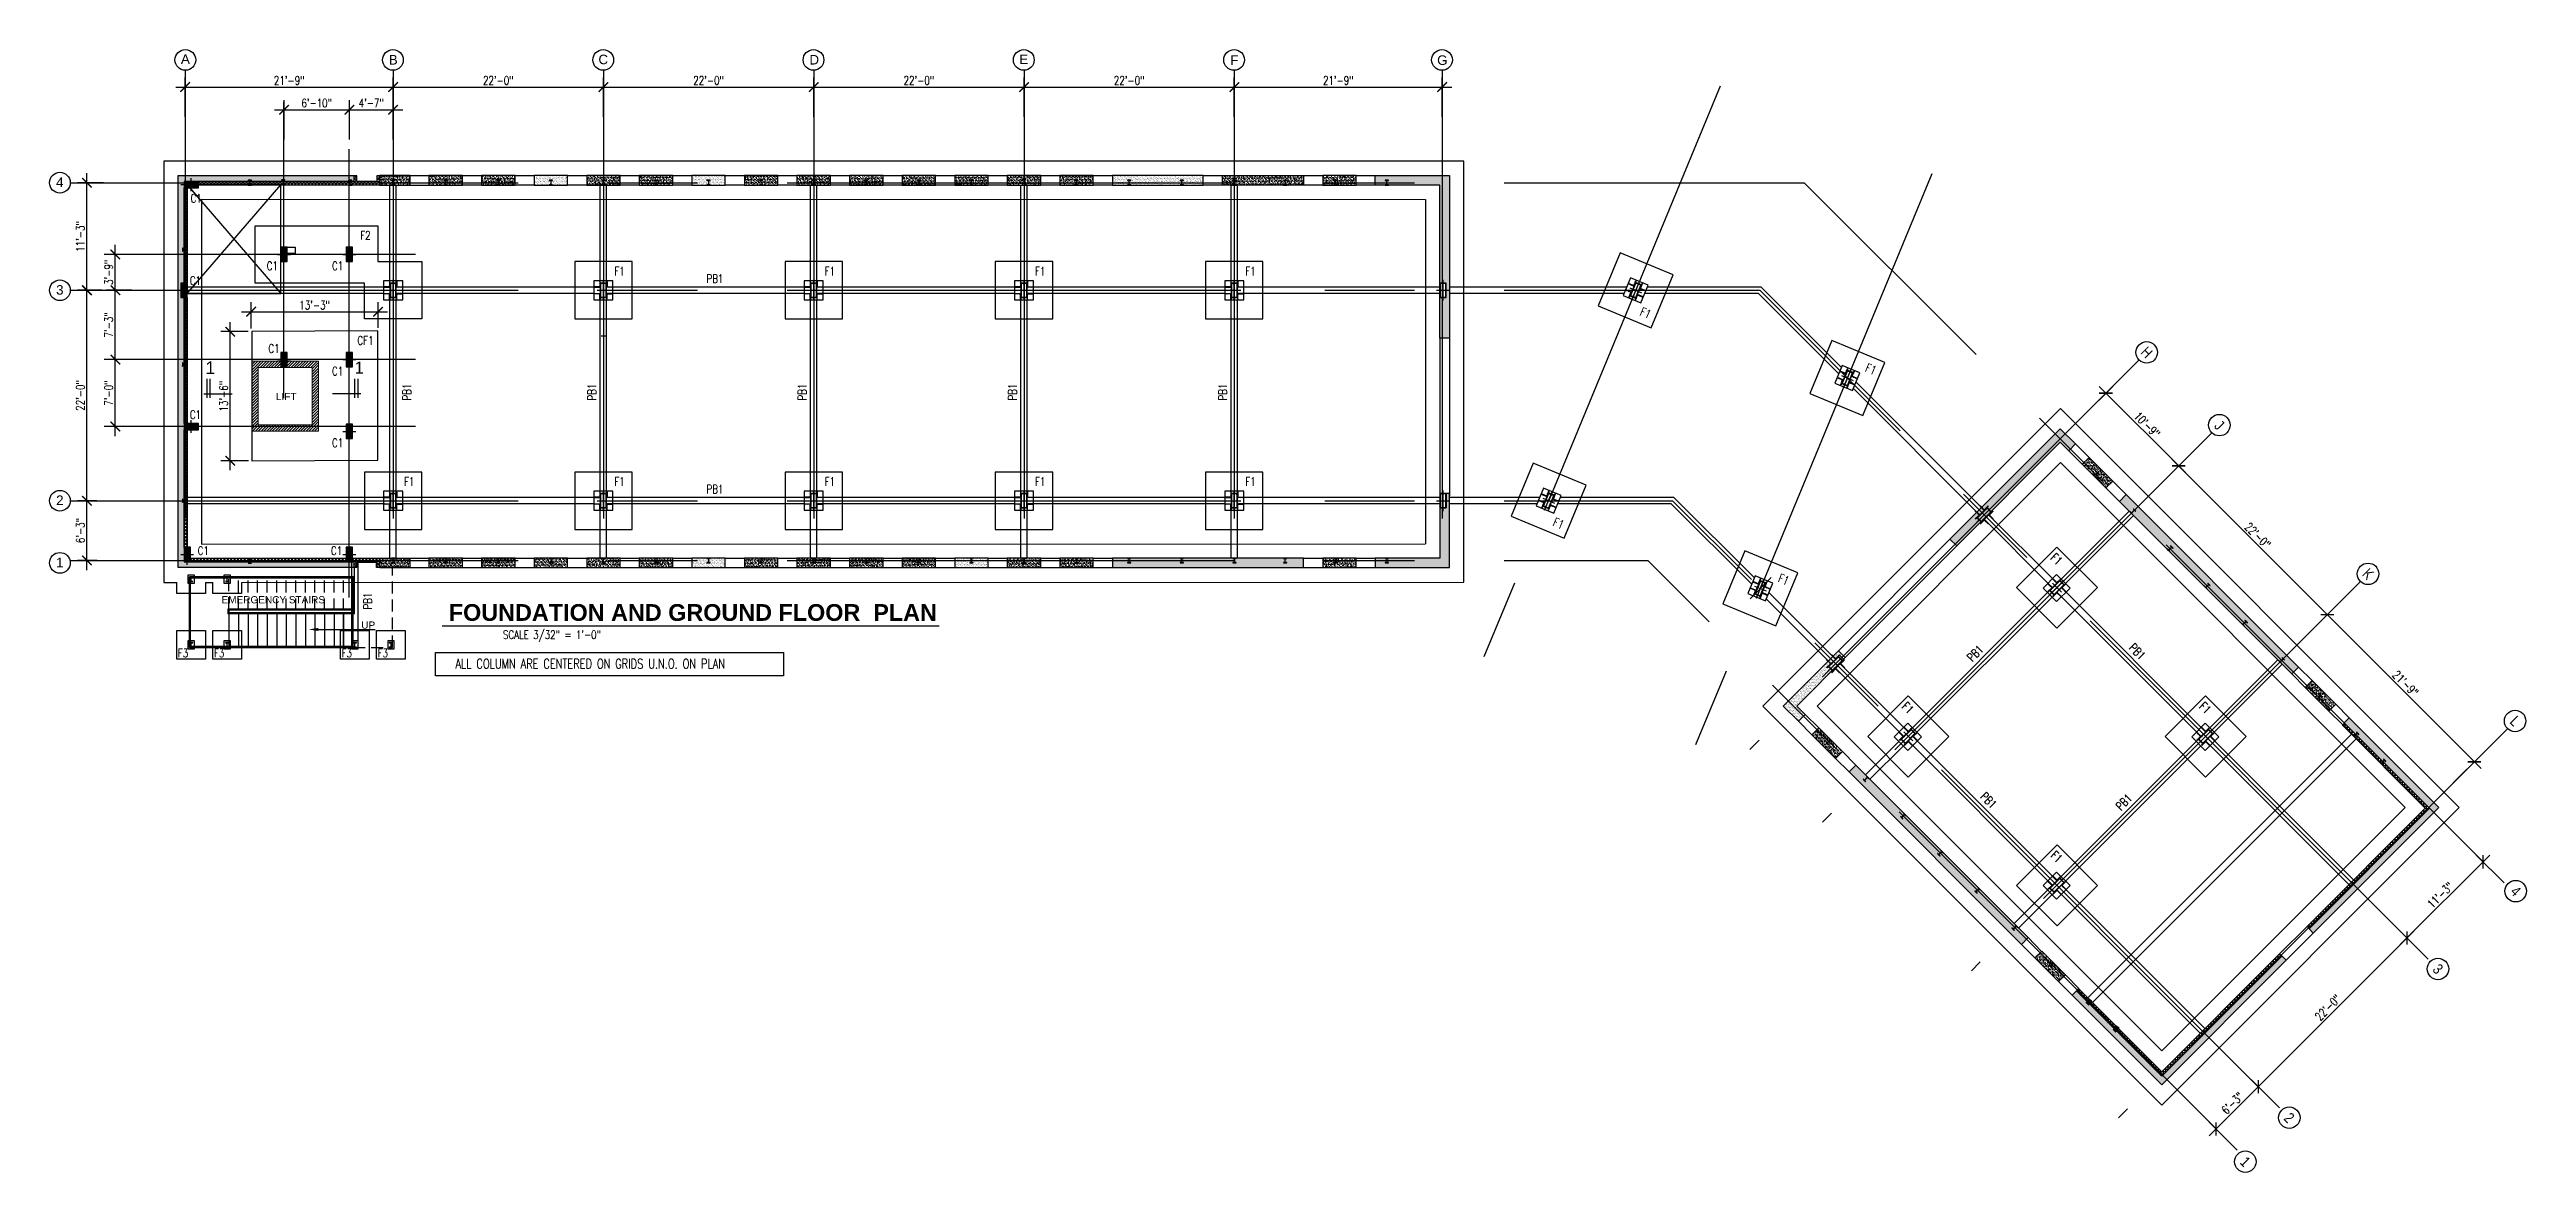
# Model space of a CAD drawing. Header units: inches. Extents: x 41285 to 57578, y -189 to 12305.
# Drawn here: x 47479 to 50588, y 9630 to 11039 of the extents above; entities that cross this region are included whole.
import ezdxf
from ezdxf import colors
from ezdxf.entities.mleader import LeaderData, LeaderLine
from ezdxf.enums import TextEntityAlignment as Align
from ezdxf.math import Vec2, Vec3

# ---------------------------------------------------------------- set-up
doc = ezdxf.new("R2010")
doc.units = ezdxf.units.IN
doc.header["$LTSCALE"] = 30
doc.header["$MEASUREMENT"] = 0
for name, pattern in [('Amconstr', [9999, 9999, 0]), ('CENTER', [2, 1.25, -0.25, 0.25, -0.25]), ('DASHED', [0.75, 0.5, -0.25])]:
    doc.linetypes.add(name, pattern=pattern)
for name, color, linetype in [('A-HATCH RCC', 8, 'Continuous'), ('A-PLASTER', 1, 'Continuous'), ('A-TEXT-P', 242, 'Continuous'), ('A-WALL-BLWK', 33, 'Continuous'), ('A-WALL-RAMPED EARTH', 4, 'Continuous'), ('COLUMN', 6, 'Continuous'), ('GC', 3, 'Continuous'), ('Grid line', 1, 'CENTER'), ('GT', 4, 'Continuous'), ('HATCH', 253, 'Continuous'), ('L', 2, 'Continuous'), ('L3', 3, 'Continuous'), ('L5', 5, 'Continuous'), ('N-DIM-Z', 126, 'Continuous'), ('N-NOTE-Z', 242, 'Continuous'), ('PB', 3, 'Continuous'), ('RAMP LINE', 1, 'Continuous'), ('WALL', 7, 'Continuous')]:
    doc.layers.add(name, color=color, linetype=linetype)
doc.styles.add('1by8in-1F', font='arial.ttf', dxfattribs={"height": 6})
doc.styles.add('3-32', font='simplex.shx', dxfattribs={"width": 0.75, "height": 10.6666})
doc.styles.add('ARIAL', font='arial.ttf')
doc.styles.add('dim', font='arial.ttf')
doc.styles.get("Standard").update_dxf_attribs({"font": 'arial.ttf'})
doc.dimstyles.new('3-32', dxfattribs={"dimtxt": 10.666667, "dimasz": 12, "dimexe": 12, "dimexo": 4, "dimgap": 2, "dimtad": 1, "dimdec": 4, "dimzin": 3, "dimdsep": 46, "dimlunit": 4, "dimtxsty": '3-32', "dimblk": 'ARCHTICK', "dimcen": 0.046875, "dimdle": 12, "dimclrd": 1, "dimclre": 1, "dimclrt": 2, "dimadec": 0, "dimazin": 0, "dimtfac": 0.75, "dimtdec": 4, "dimtmove": 2, "dimatfit": 3, "dimldrblk": 'ARCHTICK', "dimfxl": 0, "dimfrac": 1, "dimtolj": 1, "dimtzin": 0, "dimlwd": -1, "dimlwe": -1, "dimarcsym": 0})
pattern_1 = [(45, (47651.374, 11328.5626), (-2.12132, 2.12132), []), (135, (47651.374, 11328.5626), (-2.12132, -2.12132), [])]
pattern_2 = [(30.5, (-6992.316, 0), (0.2584454, 2.88020771), [0, -2.28, 0, -2.55, 0, -2.4375]), (0.5, (-6992.316, 0), (3.15077722, 3.87814304), [0, -1.23, 0, -2.055, 0, -0.7875]), (320.5, (-6994.1473, 0.2248), (4.63742878, -0.56085233), [0, -0.75, 0, -2.7, 0, -3.525]), (310.5, (-6994.1473, 0.225), (4.6360217, 0.75716824), [0, -0.375, 0, -1.77, 0, -2.025])]
pattern_3 = [(45, (0, 0), (-0.265165, 0.265165), [])]
pattern_4 = [(0, (47651.374, 11328.5626), (0, 3), []), (90, (47651.374, 11328.5626), (-3, 2e-16), [])]

msp = doc.modelspace()

# ---------------------------------------------------------------- texts
at = {"layer": 'A-TEXT-P', "color": 4, "style": 'ARIAL'}
for height, p in [(16, (47674.22654702, 10631.62521553)), (15, (47861.54950773, 10632.3868056))]:
    msp.add_text('1', height=height, dxfattribs=at).set_placement(p)
at = {"layer": 'A-TEXT-P', "style": '1by8in-1F'}
msp.add_text('LIFT', height=9, rotation=360, dxfattribs=at).set_placement((47775.65935014, 10603.51967905), align=Align.MIDDLE_CENTER)
for s, p in [('EMERGENCY STAIRS', (47759.43656022, 10348.52196563)), ('UP', (47878.64714003, 10316.76997373))]:
    msp.add_text(s, height=9, dxfattribs=at).set_placement(p, align=Align.MIDDLE_CENTER)
at = {"layer": 'A-TEXT-P', "color": 2, "attachment_point": 1, "style": '3-32'}
for s, width, insert, char_height in [('\\A1;C1', 117.5719323944, (47655.59283093, 10857.48143801), 10.6666), ('\\A1;C1', 117.5719323944, (47751.15568771, 10772.70050503), 10.6666), ('\\A1;C1', 117.5719323944, (47833.15568771, 10772.70050503), 10.6666), ('\\A1;C1', 117.5719323944, (47654.75049284, 10754.15874952), 10.6666), ('\\A1;PB1', 117.5719323944, (48303.28893796, 10756.65708181), 10.6666), ('\\A1;C1', 117.5719323944, (47753.27635957, 10669.10099608), 10.6666), ('\\A1;C1', 117.5719323944, (47833.15568771, 10640.70050503), 10.6666), ('\\A1;C1', 117.5719323944, (47654.75049284, 10586.10091307), 10.6666), ('\\A1;C1', 117.5719323944, (47833.15568771, 10550.70050503), 10.6666), ('\\A1;PB1', 117.5719323944, (48303.28893796, 10492.65708181), 10.6666), ('\\A1;C1', 117.5719323944, (47664.49128153, 10415.34387779), 10.6666), ('\\A1;C1', 117.5719323944, (47831.80797953, 10415.34387779), 10.6666), ('\\A1;SCALE 3/32" = 1\'-0"', 160.3765379094, (48047.68724233, 10309.97720241), 10.6666), ('\\A1;ALL COLUMN ARE CENTERED ON GRIDS U.N.O. ON PLAN ', 444.2119911177, (47988.22761551, 10274.2803078), 12)]:
    msp.add_mtext_dynamic_manual_height_columns(s, width=width, gutter_width=30, heights=[0], dxfattribs=dict(at, insert=insert, char_height=char_height))
at = {"layer": 'A-TEXT-P', "color": 2, "char_height": 10.6666, "attachment_point": 1, "style": '3-32'}
for insert, rotation in [((47921.7240045, 10598.50833839), 90), ((48154.00755494, 10598.50833839), 90), ((48418.00755494, 10598.50833839), 90), ((48682.00755494, 10598.50833839), 90), ((48946.00755494, 10598.50833839), 90), ((47872.5285425, 10336.2453889), 90), ((50095.79000799, 10294.87435581), 315), ((49884.71791616, 10277.51937344), 45), ((49909.11381776, 10108.19816558), 315), ((50071.39410639, 10090.84318321), 45)]:
    msp.add_mtext_dynamic_manual_height_columns('\\A1;PB1', width=117.5719323944, gutter_width=30, heights=[0], dxfattribs=dict(at, insert=insert, rotation=rotation))
at = {"layer": 'A-TEXT-P', "color": 4, "insert": (47979.78748156, 10343.06434935), "char_height": 21, "attachment_point": 1, "style": 'ARIAL'}
msp.add_mtext_dynamic_manual_height_columns('{\\fArial|b1|i0|c0|p34;FOUNDATION AND GROUND FLOOR  PLAN}', width=863.7811566335, gutter_width=30, heights=[0], dxfattribs=at)
at = {"layer": 'GT', "color": 4, "style": 'dim'}
for s, p in [('A', (47649.09737524, 11026.90888413)), ('B', (47910.06472054, 11025.9746311)), ('C', (48173.67284024, 11026.40571895)), ('D', (48438.58460374, 11026.07114558)), ('E', (48701.67284024, 11026.54456969)), ('F', (48966.02786715, 11025.52763539)), ('G', (49227.02786715, 11025.52763539)), ('4', (47491.4749507, 10872.33317336)), ('3', (47491.4749507, 10737.33317336)), ('2', (47491.4749507, 10473.33317336)), ('1', (47491.4749507, 10395.33317336))]:
    msp.add_text(s, height=12, dxfattribs=at).set_placement(p, align=Align.MIDDLE_CENTER)
at = {"layer": 'N-NOTE-Z', "color": 2, "style": 'dim', "width": 0.8}
for s, p in [('H', (50111.31116654, 10658.8458262)), ('J', (50202.52794131, 10567.62905142)), ('K', (50389.20413154, 10380.95286119)), ('L', (50573.75900143, 10196.3979913)), ('4', (50574.53603713, 9982.9216723)), ('3', (50476.95530133, 9885.3409365)), ('2', (50290.2791111, 9698.66474627)), ('1', (50235.12478216, 9643.51041733))]:
    msp.add_text(s, height=13.5, rotation=315.0000000001, dxfattribs=at).set_placement(p, align=Align.MIDDLE_CENTER)
at = {"layer": 'WALL', "color": 3, "char_height": 10.6666, "attachment_point": 5, "style": '3-32'}
for s, insert in [('\\A1;F2', (47875.13144113, 10805.81169478)), ('\\A1;F1', (48194.13144113, 10760.81169478)), ('\\A1;F1', (48458.13144113, 10760.81169478)), ('\\A1;F1', (48722.13144113, 10760.81169478)), ('\\A1;F1', (48986.13144113, 10760.81169478)), ('\\A1;CF1', (47875.13144113, 10673.81169478)), ('\\A1;F1', (47930.13144113, 10496.81169478)), ('\\A1;F1', (48194.13144113, 10496.81169478)), ('\\A1;F1', (48458.13144113, 10496.81169478)), ('\\A1;F1', (48722.13144113, 10496.81169478)), ('\\A1;F1', (48986.13144113, 10496.81169478)), ('\\A1;F3', (47646.19456357, 10281.61874899)), ('\\A1;F3', (47851.69456357, 10281.61874899))]:
    msp.add_mtext(s, dxfattribs=dict(at, insert=insert))
for insert, rotation in [((49482.35860666, 10708.30978256), 337.5), ((49765.00079564, 10637.99560453), 337.5), ((49373.00622619, 10444.30978256), 337.5), ((49997.99752524, 10399.53123885), 316.2738816367), ((49655.64841518, 10373.99560452), 337.5), ((49811.32133501, 10212.85504861), 316.2738816367), ((50184.67371548, 10212.85504861), 316.2738816367), ((49998.17430194, 10026.00208168), 316.2738816367)]:
    msp.add_mtext('\\A1;F1', dxfattribs=dict(at, insert=insert, rotation=rotation))
for insert, width in [((47691.50706357, 10281.61874899), 45.5192395675), ((47897.01082355, 10281.61874899), 15.2907393976)]:
    msp.add_mtext('\\A1;F3', dxfattribs=dict(at, insert=insert, width=width))

# ---------------------------------------------------------------- blocks, each defined once
blk = doc.blocks.new('A$C10AE6DCF')
at = {"layer": 'HATCH'}
h = blk.add_hatch(dxfattribs=at)
h.set_pattern_fill('_USER', color=1, angle=45, style=0, pattern_type=0)
h.set_pattern_definition([(45, (0, 0), (-0.70711, 0.70711), [])])
h.paths.add_polyline_path([(-4, 9), (-4, -9), (4, -9), (4, 9)])
at = {"layer": 'COLUMN'}
blk.add_lwpolyline([(-4, 9), (-4, -9), (4, -9), (4, 9), (-4, 9)], dxfattribs=at)
at = {"layer": 'Grid line'}
for p, q in [((-8, 0), (8, 0)), ((0, -13), (0, 13))]:
    blk.add_line(p, q, dxfattribs=at)
blk = doc.blocks.new('_ARCHTICK')
at = {"color": 0, "linetype": 'ByBlock', "const_width": 0.15}
blk.add_lwpolyline([(-0.5, -0.5), (0.5, 0.5)], dxfattribs=at)
blk = doc.blocks.new('*D236')
at = {"layer": 'DEFPOINTS', "color": 0, "transparency": 16777216}
for p in [(47909.9, 10991.8), (47648.9, 10950.3), (47909.9, 10950.3)]:
    blk.add_point(p, dxfattribs=at)
at = {"layer": 'N-DIM-Z', "color": 1, "transparency": 16777216}
for p, q in [((47636.9, 10991.8), (47921.9, 10991.8)), ((47648.9, 10954.3), (47648.9, 11003.8)), ((47909.9, 10954.3), (47909.9, 11003.8))]:
    blk.add_line(p, q, dxfattribs=at)
at = {"layer": 'N-DIM-Z', "color": 1, "transparency": 16777216, "xscale": 12, "yscale": 12, "zscale": 12, "rotation": 180}
blk.add_blockref('_ARCHTICK', (47648.9, 10991.8), dxfattribs=at)
at = {"layer": 'N-DIM-Z', "color": 1, "transparency": 16777216, "xscale": 12, "yscale": 12, "zscale": 12}
blk.add_blockref('_ARCHTICK', (47909.9, 10991.8), dxfattribs=at)
at = {"layer": 'N-DIM-Z', "color": 2, "transparency": 16777216, "insert": (47779.4, 11000.1), "char_height": 10.67, "attachment_point": 5, "style": '3-32'}
blk.add_mtext('\\A1;21\'-9"', dxfattribs=at)
blk = doc.blocks.new('*D237')
at = {"layer": 'DEFPOINTS', "color": 0, "transparency": 16777216}
for p in [(47525.5, 10871.8), (47550.1, 10871.8), (47547.7, 10736.8)]:
    blk.add_point(p, dxfattribs=at)
at = {"layer": 'N-DIM-Z', "color": 1, "transparency": 16777216}
for p, q in [((47525.5, 10724.8), (47525.5, 10883.8)), ((47546.1, 10871.8), (47513.5, 10871.8)), ((47543.7, 10736.8), (47513.5, 10736.8))]:
    blk.add_line(p, q, dxfattribs=at)
at = {"layer": 'N-DIM-Z', "color": 1, "transparency": 16777216, "xscale": 12, "yscale": 12, "zscale": 12}
for p, rotation in [((47525.5, 10871.8), 90), ((47525.5, 10736.8), 270)]:
    blk.add_blockref('_ARCHTICK', p, dxfattribs=dict(at, rotation=rotation))
at = {"layer": 'N-DIM-Z', "color": 2, "transparency": 16777216, "insert": (47517.2, 10804.3), "char_height": 10.67, "attachment_point": 5, "rotation": 90, "style": '3-32'}
blk.add_mtext('\\A1;11\'-3"', dxfattribs=at)
blk = doc.blocks.new('*D238')
at = {"layer": 'DEFPOINTS', "color": 0, "transparency": 16777216}
for p in [(47525.5, 10736.8), (47548.5, 10736.8), (47539.5, 10472.8)]:
    blk.add_point(p, dxfattribs=at)
at = {"layer": 'N-DIM-Z', "color": 1, "transparency": 16777216}
for p, q in [((47544.5, 10736.8), (47513.5, 10736.8)), ((47525.5, 10460.8), (47525.5, 10748.8)), ((47535.5, 10472.8), (47513.5, 10472.8))]:
    blk.add_line(p, q, dxfattribs=at)
at = {"layer": 'N-DIM-Z', "color": 1, "transparency": 16777216, "xscale": 12, "yscale": 12, "zscale": 12}
for p, rotation in [((47525.5, 10736.8), 90), ((47525.5, 10472.8), 270)]:
    blk.add_blockref('_ARCHTICK', p, dxfattribs=dict(at, rotation=rotation))
at = {"layer": 'N-DIM-Z', "color": 2, "transparency": 16777216, "insert": (47517.2, 10604.8), "char_height": 10.67, "attachment_point": 5, "rotation": 90, "style": '3-32'}
blk.add_mtext('\\A1;22\'-0"', dxfattribs=at)
blk = doc.blocks.new('*D239')
at = {"layer": 'DEFPOINTS', "color": 0, "transparency": 16777216}
for p in [(48173.9, 10991.8), (47909.9, 10950.3), (48173.9, 10950.3)]:
    blk.add_point(p, dxfattribs=at)
at = {"layer": 'N-DIM-Z', "color": 1, "transparency": 16777216}
for p, q in [((47897.9, 10991.8), (48185.9, 10991.8)), ((47909.9, 10954.3), (47909.9, 11003.8)), ((48173.9, 10954.3), (48173.9, 11003.8))]:
    blk.add_line(p, q, dxfattribs=at)
at = {"layer": 'N-DIM-Z', "color": 1, "transparency": 16777216, "xscale": 12, "yscale": 12, "zscale": 12, "rotation": 180}
blk.add_blockref('_ARCHTICK', (47909.9, 10991.8), dxfattribs=at)
at = {"layer": 'N-DIM-Z', "color": 1, "transparency": 16777216, "xscale": 12, "yscale": 12, "zscale": 12}
blk.add_blockref('_ARCHTICK', (48173.9, 10991.8), dxfattribs=at)
at = {"layer": 'N-DIM-Z', "color": 2, "transparency": 16777216, "insert": (48041.9, 11000.1), "char_height": 10.67, "attachment_point": 5, "style": '3-32'}
blk.add_mtext('\\A1;22\'-0"', dxfattribs=at)
blk = doc.blocks.new('*D240')
at = {"layer": 'DEFPOINTS', "color": 0, "transparency": 16777216}
for p in [(48437.9, 10991.8), (48173.9, 10950.3), (48437.9, 10950.3)]:
    blk.add_point(p, dxfattribs=at)
at = {"layer": 'N-DIM-Z', "color": 1, "transparency": 16777216}
for p, q in [((48161.9, 10991.8), (48449.9, 10991.8)), ((48173.9, 10954.3), (48173.9, 11003.8)), ((48437.9, 10954.3), (48437.9, 11003.8))]:
    blk.add_line(p, q, dxfattribs=at)
at = {"layer": 'N-DIM-Z', "color": 1, "transparency": 16777216, "xscale": 12, "yscale": 12, "zscale": 12, "rotation": 180}
blk.add_blockref('_ARCHTICK', (48173.9, 10991.8), dxfattribs=at)
at = {"layer": 'N-DIM-Z', "color": 1, "transparency": 16777216, "xscale": 12, "yscale": 12, "zscale": 12}
blk.add_blockref('_ARCHTICK', (48437.9, 10991.8), dxfattribs=at)
at = {"layer": 'N-DIM-Z', "color": 2, "transparency": 16777216, "insert": (48305.9, 11000.1), "char_height": 10.67, "attachment_point": 5, "style": '3-32'}
blk.add_mtext('\\A1;22\'-0"', dxfattribs=at)
blk = doc.blocks.new('*D241')
at = {"layer": 'DEFPOINTS', "color": 0, "transparency": 16777216}
for p in [(48701.9, 10991.8), (48437.9, 10950.3), (48701.9, 10950.3)]:
    blk.add_point(p, dxfattribs=at)
at = {"layer": 'N-DIM-Z', "color": 1, "transparency": 16777216}
for p, q in [((48425.9, 10991.8), (48713.9, 10991.8)), ((48437.9, 10954.3), (48437.9, 11003.8)), ((48701.9, 10954.3), (48701.9, 11003.8))]:
    blk.add_line(p, q, dxfattribs=at)
at = {"layer": 'N-DIM-Z', "color": 1, "transparency": 16777216, "xscale": 12, "yscale": 12, "zscale": 12, "rotation": 180}
blk.add_blockref('_ARCHTICK', (48437.9, 10991.8), dxfattribs=at)
at = {"layer": 'N-DIM-Z', "color": 1, "transparency": 16777216, "xscale": 12, "yscale": 12, "zscale": 12}
blk.add_blockref('_ARCHTICK', (48701.9, 10991.8), dxfattribs=at)
at = {"layer": 'N-DIM-Z', "color": 2, "transparency": 16777216, "insert": (48569.9, 11000.1), "char_height": 10.67, "attachment_point": 5, "style": '3-32'}
blk.add_mtext('\\A1;22\'-0"', dxfattribs=at)
blk = doc.blocks.new('*D242')
at = {"layer": 'DEFPOINTS', "color": 0, "transparency": 16777216}
for p in [(48965.9, 10991.8), (48701.9, 10950.3), (48965.9, 10950.3)]:
    blk.add_point(p, dxfattribs=at)
at = {"layer": 'N-DIM-Z', "color": 1, "transparency": 16777216}
for p, q in [((48689.9, 10991.8), (48977.9, 10991.8)), ((48701.9, 10954.3), (48701.9, 11003.8)), ((48965.9, 10954.3), (48965.9, 11003.8))]:
    blk.add_line(p, q, dxfattribs=at)
at = {"layer": 'N-DIM-Z', "color": 1, "transparency": 16777216, "xscale": 12, "yscale": 12, "zscale": 12, "rotation": 180}
blk.add_blockref('_ARCHTICK', (48701.9, 10991.8), dxfattribs=at)
at = {"layer": 'N-DIM-Z', "color": 1, "transparency": 16777216, "xscale": 12, "yscale": 12, "zscale": 12}
blk.add_blockref('_ARCHTICK', (48965.9, 10991.8), dxfattribs=at)
at = {"layer": 'N-DIM-Z', "color": 2, "transparency": 16777216, "insert": (48833.9, 11000.1), "char_height": 10.67, "attachment_point": 5, "style": '3-32'}
blk.add_mtext('\\A1;22\'-0"', dxfattribs=at)
blk = doc.blocks.new('*D243')
at = {"layer": 'DEFPOINTS', "color": 0, "transparency": 16777216}
for p in [(49226.9, 10991.8), (48965.9, 10950.3), (49226.9, 10950.3)]:
    blk.add_point(p, dxfattribs=at)
at = {"layer": 'N-DIM-Z', "color": 1, "transparency": 16777216}
for p, q in [((48953.9, 10991.8), (49238.9, 10991.8)), ((48965.9, 10954.3), (48965.9, 11003.8)), ((49226.9, 10954.3), (49226.9, 11003.8))]:
    blk.add_line(p, q, dxfattribs=at)
at = {"layer": 'N-DIM-Z', "color": 1, "transparency": 16777216, "xscale": 12, "yscale": 12, "zscale": 12, "rotation": 180}
blk.add_blockref('_ARCHTICK', (48965.9, 10991.8), dxfattribs=at)
at = {"layer": 'N-DIM-Z', "color": 1, "transparency": 16777216, "xscale": 12, "yscale": 12, "zscale": 12}
blk.add_blockref('_ARCHTICK', (49226.9, 10991.8), dxfattribs=at)
at = {"layer": 'N-DIM-Z', "color": 2, "transparency": 16777216, "insert": (49096.4, 11000.1), "char_height": 10.67, "attachment_point": 5, "style": '3-32'}
blk.add_mtext('\\A1;21\'-9"', dxfattribs=at)
blk = doc.blocks.new('*D244')
at = {"layer": 'DEFPOINTS', "color": 0, "transparency": 16777216}
for p in [(47525.5, 10472.8), (47542.1, 10472.8), (47542.2, 10397.8)]:
    blk.add_point(p, dxfattribs=at)
at = {"layer": 'N-DIM-Z', "color": 1, "transparency": 16777216}
for p, q in [((47525.5, 10385.8), (47525.5, 10484.8)), ((47538.1, 10472.8), (47513.5, 10472.8)), ((47538.2, 10397.8), (47513.5, 10397.8))]:
    blk.add_line(p, q, dxfattribs=at)
at = {"layer": 'N-DIM-Z', "color": 1, "transparency": 16777216, "xscale": 12, "yscale": 12, "zscale": 12}
for p, rotation in [((47525.5, 10472.8), 90), ((47525.5, 10397.8), 270)]:
    blk.add_blockref('_ARCHTICK', p, dxfattribs=dict(at, rotation=rotation))
at = {"layer": 'N-DIM-Z', "color": 2, "transparency": 16777216, "insert": (47517.2, 10435.3), "char_height": 10.67, "attachment_point": 5, "rotation": 90, "style": '3-32'}
blk.add_mtext('\\A1;6\'-3"', dxfattribs=at)
blk = doc.blocks.new('*D245')
at = {"layer": 'DEFPOINTS', "color": 0, "transparency": 16777216}
for p in [(50030.8, 10578.3), (50151.4, 10516.5), (50122, 10487.1)]:
    blk.add_point(p, dxfattribs=at)
at = {"layer": 'N-DIM-Z', "color": 1, "transparency": 16777216}
for p, q in [((50033.6, 10581.2), (50068.6, 10616.2)), ((50051.7, 10616.2), (50159.8, 10508)), ((50124.8, 10489.9), (50159.8, 10524.9))]:
    blk.add_line(p, q, dxfattribs=at)
at = {"layer": 'N-DIM-Z', "color": 1, "transparency": 16777216, "xscale": 12, "yscale": 12, "zscale": 12}
for p, rotation in [((50060.1, 10607.7), 134.9999999999311), ((50151.4, 10516.5), 314.9999999999312)]:
    blk.add_blockref('_ARCHTICK', p, dxfattribs=dict(at, rotation=rotation))
at = {"layer": 'N-DIM-Z', "color": 2, "transparency": 16777216, "insert": (50111.7, 10568), "char_height": 10.67, "attachment_point": 5, "rotation": 315, "style": '3-32'}
blk.add_mtext('\\A1;10\'-9"', dxfattribs=at)
blk = doc.blocks.new('*D246')
at = {"layer": 'DEFPOINTS', "color": 0, "transparency": 16777216}
for p in [(50122, 10487.1), (50338, 10329.8), (50308.7, 10300.4)]:
    blk.add_point(p, dxfattribs=at)
at = {"layer": 'N-DIM-Z', "color": 1, "transparency": 16777216}
for p, q in [((50124.8, 10489.9), (50159.8, 10524.9)), ((50142.9, 10524.9), (50346.5, 10321.3)), ((50311.5, 10303.3), (50346.5, 10338.3))]:
    blk.add_line(p, q, dxfattribs=at)
at = {"layer": 'N-DIM-Z', "color": 1, "transparency": 16777216, "xscale": 12, "yscale": 12, "zscale": 12}
for p, rotation in [((50151.4, 10516.5), 134.9999999999311), ((50338, 10329.8), 314.9999999999312)]:
    blk.add_blockref('_ARCHTICK', p, dxfattribs=dict(at, rotation=rotation))
at = {"layer": 'N-DIM-Z', "color": 2, "transparency": 16777216, "insert": (50250.6, 10429), "char_height": 10.67, "attachment_point": 5, "rotation": 315, "style": '3-32'}
blk.add_mtext('\\A1;22\'-0"', dxfattribs=at)
blk = doc.blocks.new('*D247')
at = {"layer": 'DEFPOINTS', "color": 0, "transparency": 16777216}
for p in [(50308.7, 10300.4), (50522.6, 10145.2), (50493.2, 10115.9)]:
    blk.add_point(p, dxfattribs=at)
at = {"layer": 'N-DIM-Z', "color": 1, "transparency": 16777216}
for p, q in [((50311.5, 10303.3), (50346.5, 10338.3)), ((50329.5, 10338.3), (50531.1, 10136.7)), ((50496.1, 10118.7), (50531.1, 10153.7))]:
    blk.add_line(p, q, dxfattribs=at)
at = {"layer": 'N-DIM-Z', "color": 1, "transparency": 16777216, "xscale": 12, "yscale": 12, "zscale": 12}
for p, rotation in [((50338, 10329.8), 134.9999999999311), ((50522.6, 10145.2), 314.9999999999312)]:
    blk.add_blockref('_ARCHTICK', p, dxfattribs=dict(at, rotation=rotation))
at = {"layer": 'N-DIM-Z', "color": 2, "transparency": 16777216, "insert": (50436.2, 10243.4), "char_height": 10.67, "attachment_point": 5, "rotation": 315, "style": '3-32'}
blk.add_mtext('\\A1;21\'-9"', dxfattribs=at)
blk = doc.blocks.new('*D248')
at = {"layer": 'DEFPOINTS', "color": 0, "transparency": 16777216}
for p in [(50533.5, 10019.7), (50562.9, 9990.3), (50467.4, 9894.9)]:
    blk.add_point(p, dxfattribs=at)
at = {"layer": 'N-DIM-Z', "color": 1, "transparency": 16777216}
for p, q in [((50429.6, 9915.8), (50542, 10028.2)), ((50560, 9993.2), (50525, 10028.2)), ((50464.6, 9897.7), (50429.6, 9932.7))]:
    blk.add_line(p, q, dxfattribs=at)
at = {"layer": 'N-DIM-Z', "color": 1, "transparency": 16777216, "xscale": 12, "yscale": 12, "zscale": 12}
for p, rotation in [((50533.5, 10019.7), 44.99999999955299), ((50438.1, 9924.2), 224.999999999553)]:
    blk.add_blockref('_ARCHTICK', p, dxfattribs=dict(at, rotation=rotation))
at = {"layer": 'N-DIM-Z', "color": 2, "transparency": 16777216, "insert": (50479.9, 9977.9), "char_height": 10.67, "attachment_point": 5, "rotation": 45, "style": '3-32'}
blk.add_mtext('\\A1;11\'-3"', dxfattribs=at)
blk = doc.blocks.new('*D249')
at = {"layer": 'DEFPOINTS', "color": 0, "transparency": 16777216}
for p in [(50438.1, 9924.2), (50467.4, 9894.9), (50280.7, 9708.2)]:
    blk.add_point(p, dxfattribs=at)
at = {"layer": 'N-DIM-Z', "color": 1, "transparency": 16777216}
for p, q in [((50242.9, 9729.1), (50446.5, 9932.7)), ((50464.6, 9897.7), (50429.6, 9932.7)), ((50277.9, 9711), (50242.9, 9746))]:
    blk.add_line(p, q, dxfattribs=at)
at = {"layer": 'N-DIM-Z', "color": 1, "transparency": 16777216, "xscale": 12, "yscale": 12, "zscale": 12}
for p, rotation in [((50438.1, 9924.2), 44.99999999955299), ((50251.4, 9737.6), 224.999999999553)]:
    blk.add_blockref('_ARCHTICK', p, dxfattribs=dict(at, rotation=rotation))
at = {"layer": 'N-DIM-Z', "color": 2, "transparency": 16777216, "insert": (50338.8, 9836.8), "char_height": 10.67, "attachment_point": 5, "rotation": 45, "style": '3-32'}
blk.add_mtext('\\A1;22\'-0"', dxfattribs=at)
blk = doc.blocks.new('*D250')
at = {"layer": 'DEFPOINTS', "color": 0, "transparency": 16777216}
for p in [(50251.4, 9737.6), (50280.7, 9708.2), (50227.7, 9655.2)]:
    blk.add_point(p, dxfattribs=at)
at = {"layer": 'N-DIM-Z', "color": 1, "transparency": 16777216}
for p, q in [((50189.9, 9676), (50259.9, 9746)), ((50277.9, 9711), (50242.9, 9746)), ((50224.9, 9658), (50189.9, 9693))]:
    blk.add_line(p, q, dxfattribs=at)
at = {"layer": 'N-DIM-Z', "color": 1, "transparency": 16777216, "xscale": 12, "yscale": 12, "zscale": 12}
for p, rotation in [((50251.4, 9737.6), 44.99999999955299), ((50198.3, 9684.5), 224.999999999553)]:
    blk.add_blockref('_ARCHTICK', p, dxfattribs=dict(at, rotation=rotation))
at = {"layer": 'N-DIM-Z', "color": 2, "transparency": 16777216, "insert": (50219, 9716.9), "char_height": 10.67, "attachment_point": 5, "rotation": 45, "style": '3-32'}
blk.add_mtext('\\A1;6\'-3"', dxfattribs=at)
blk = doc.blocks.new('A$C77EE556A')
at = {"layer": 'HATCH'}
h = blk.add_hatch(dxfattribs=at)
h.set_pattern_fill('_USER', color=1, scale=0.375, angle=45, style=0, pattern_type=0)
h.set_pattern_definition(pattern_3)
h.paths.add_polyline_path([(0.5, -0.5), (0.5, -17.5), (7.5, -17.5), (7.5, -0.5)], flags=16)
h.paths.add_polyline_path([(0, 0), (0, -18), (8, -18), (8, 0)])
at = {"layer": 'COLUMN'}
blk.add_lwpolyline([(0, 0), (0, -18), (8, -18), (8, 0), (0, 0)], dxfattribs=at)
blk.add_lwpolyline([(0.5, -0.5), (0.5, -17.5), (7.5, -17.5), (7.5, -0.5)], close=True, dxfattribs=at)
at = {"layer": 'Grid line'}
for p, q in [((4, -22), (4, 4)), ((-4, -9), (12, -9))]:
    blk.add_line(p, q, dxfattribs=at)
blk = doc.blocks.new('A$C48294E53')
at = {"layer": 'COLUMN', "color": 4}
blk.add_lwpolyline([(2.2, 7.6), (3.6, 7.6, -0.414214), (3.8, 7.4), (3.8, 2.5, -0.414214), (3.6, 2.3), (2.2, 2.3, 0.414214), (2, 2.2), (2, 2), (6.2, 2), (6.2, 2.2, 0.414214), (6, 2.3), (4.4, 2.3, -0.414214), (4.2, 2.5), (4.2, 7.4, -0.414214), (4.4, 7.6), (6, 7.6, 0.414214), (6.2, 7.8), (6.2, 8), (2, 8), (2, 7.8, 0.414214)], format="xyb", close=True, dxfattribs=at)
blk = doc.blocks.new('A$C0EAF4FF9')
at = {"layer": 'Grid line'}
h = blk.add_hatch(dxfattribs=at)
h.set_pattern_fill('_USER', color=256, scale=0.25, angle=45, style=0, pattern_type=0)
h.set_pattern_definition([(45, (0, 0), (-0.176777, 0.176777), [])])
edge = h.paths.add_edge_path()
edge.add_line((2.2, 7.7), (3.6, 7.7))
edge.add_arc((3.6, 7.5), 0.188, 0, 90, ccw=False)
edge.add_line((3.8, 7.5), (3.8, 2.6))
edge.add_arc((3.6, 2.6), 0.188, -90, 0, ccw=False)
edge.add_line((3.6, 2.4), (2.2, 2.4))
edge.add_arc((2.2, 2.2), 0.187, 90, 180)
edge.add_line((2, 2.2), (2, 2.1))
edge.add_line((2, 2.1), (6.2, 2.1))
edge.add_line((6.2, 2.1), (6.2, 2.2))
edge.add_arc((6, 2.2), 0.188, 0, 90)
edge.add_line((6, 2.4), (4.4, 2.4))
edge.add_arc((4.4, 2.6), 0.188, 180, 270, ccw=False)
edge.add_line((4.2, 2.6), (4.2, 7.5))
edge.add_arc((4.4, 7.5), 0.188, 90, 180, ccw=False)
edge.add_line((4.4, 7.7), (6, 7.7))
edge.add_arc((6, 7.9), 0.187, 270, 360)
edge.add_line((6.2, 7.9), (6.2, 8.1))
edge.add_line((6.2, 8.1), (2, 8.1))
edge.add_line((2, 8.1), (2, 7.9))
edge.add_arc((2.2, 7.9), 0.188, 180, 270)
blk.add_blockref('A$C48294E53', (0, 0.1), dxfattribs=at)
blk = doc.blocks.new('A$C56BC41D7')
at = {"layer": 'HATCH'}
h = blk.add_hatch(dxfattribs=at)
h.set_pattern_fill('_USER', color=1, scale=0.375, angle=45, style=0, pattern_type=0)
h.set_pattern_definition(pattern_3)
edge = h.paths.add_edge_path()
edge.add_line((0.5, 6.8), (0.5, 0.8))
edge.add_arc((0.8, 0.8), 0.25, 180, 270)
edge.add_line((0.8, 0.5), (6.8, 0.5))
edge.add_arc((6.8, 0.2), 0.25, 0, 90, ccw=False)
edge.add_line((7, 0.2), (7, 0))
edge.add_line((7, 0), (0, 0))
edge.add_line((0, 0), (0, 7))
edge.add_line((0, 7), (0.2, 7))
edge.add_arc((0.2, 6.8), 0.25, 0, 90, ccw=False)
at = {"layer": 'COLUMN', "color": 4}
blk.add_lwpolyline([(0, 0), (0, 7), (0.2, 7, -0.414214), (0.5, 6.8), (0.5, 0.8, 0.414214), (0.8, 0.5), (6.8, 0.5, -0.414214), (7, 0.2), (7, 0)], format="xyb", close=True, dxfattribs=at)
blk = doc.blocks.new('A$C0E0D12C3')
at = {"layer": 'Grid line', "color": 4, "xscale": -1}
blk.add_blockref('A$C56BC41D7', (-4, 4), dxfattribs=at)
at = {"layer": 'Grid line'}
blk.add_blockref('A$C77EE556A', (-4, 9), dxfattribs=at)
at = {"layer": 'Grid line', "color": 4}
blk.add_blockref('A$C56BC41D7', (4, 4), dxfattribs=at)
at = {"layer": 'Grid line', "color": 4, "rotation": 180}
blk.add_blockref('A$C56BC41D7', (-4, -4), dxfattribs=at)
at = {"layer": 'Grid line', "color": 4, "xscale": -1, "rotation": 180}
blk.add_blockref('A$C56BC41D7', (4, -4), dxfattribs=at)
blk = doc.blocks.new('*D223')
at = {"layer": 'DEFPOINTS', "color": 0, "transparency": 16777216}
for p in [(47909.9, 10963.3), (47854.9, 10921.8), (47909.9, 10921.8)]:
    blk.add_point(p, dxfattribs=at)
at = {"layer": 'N-DIM-Z', "color": 1, "transparency": 16777216}
for p, q in [((47842.9, 10963.3), (47921.9, 10963.3)), ((47854.9, 10925.8), (47854.9, 10975.3)), ((47909.9, 10925.8), (47909.9, 10975.3))]:
    blk.add_line(p, q, dxfattribs=at)
at = {"layer": 'N-DIM-Z', "color": 1, "transparency": 16777216, "xscale": 12, "yscale": 12, "zscale": 12, "rotation": 180}
blk.add_blockref('_ARCHTICK', (47854.9, 10963.3), dxfattribs=at)
at = {"layer": 'N-DIM-Z', "color": 1, "transparency": 16777216, "xscale": 12, "yscale": 12, "zscale": 12}
blk.add_blockref('_ARCHTICK', (47909.9, 10963.3), dxfattribs=at)
at = {"layer": 'N-DIM-Z', "color": 2, "transparency": 16777216, "insert": (47882.4, 10971.7), "char_height": 10.67, "attachment_point": 5, "style": '3-32'}
blk.add_mtext('\\A1;4\'-7"', dxfattribs=at)
blk = doc.blocks.new('*D224')
at = {"layer": 'DEFPOINTS', "color": 0, "transparency": 16777216}
for p in [(47854.9, 10963.3), (47772.9, 10921.8), (47854.9, 10921.8)]:
    blk.add_point(p, dxfattribs=at)
at = {"layer": 'N-DIM-Z', "color": 1, "transparency": 16777216}
for p, q in [((47760.9, 10963.3), (47866.9, 10963.3)), ((47772.9, 10925.8), (47772.9, 10975.3)), ((47854.9, 10925.8), (47854.9, 10975.3))]:
    blk.add_line(p, q, dxfattribs=at)
at = {"layer": 'N-DIM-Z', "color": 1, "transparency": 16777216, "xscale": 12, "yscale": 12, "zscale": 12, "rotation": 180}
blk.add_blockref('_ARCHTICK', (47772.9, 10963.3), dxfattribs=at)
at = {"layer": 'N-DIM-Z', "color": 1, "transparency": 16777216, "xscale": 12, "yscale": 12, "zscale": 12}
blk.add_blockref('_ARCHTICK', (47854.9, 10963.3), dxfattribs=at)
at = {"layer": 'N-DIM-Z', "color": 2, "transparency": 16777216, "insert": (47813.9, 10971.7), "char_height": 10.67, "attachment_point": 5, "style": '3-32'}
blk.add_mtext('\\A1;6\'-10"', dxfattribs=at)
blk = doc.blocks.new('*D225')
at = {"layer": 'DEFPOINTS', "color": 0, "transparency": 16777216}
for p in [(47561.1, 10781.8), (47585.7, 10781.8), (47583.3, 10736.8)]:
    blk.add_point(p, dxfattribs=at)
at = {"layer": 'N-DIM-Z', "color": 1, "transparency": 16777216}
for p, q in [((47561.1, 10724.8), (47561.1, 10793.8)), ((47581.7, 10781.8), (47549.1, 10781.8)), ((47579.3, 10736.8), (47549.1, 10736.8))]:
    blk.add_line(p, q, dxfattribs=at)
at = {"layer": 'N-DIM-Z', "color": 1, "transparency": 16777216, "xscale": 12, "yscale": 12, "zscale": 12}
for p, rotation in [((47561.1, 10781.8), 90), ((47561.1, 10736.8), 270)]:
    blk.add_blockref('_ARCHTICK', p, dxfattribs=dict(at, rotation=rotation))
at = {"layer": 'N-DIM-Z', "color": 2, "transparency": 16777216, "insert": (47552.8, 10759.3), "char_height": 10.67, "attachment_point": 5, "rotation": 90, "style": '3-32'}
blk.add_mtext('\\A1;3\'-9"', dxfattribs=at)
blk = doc.blocks.new('*D226')
at = {"layer": 'DEFPOINTS', "color": 0, "transparency": 16777216}
for p in [(47561.1, 10736.8), (47585.7, 10736.8), (47583.3, 10649.8)]:
    blk.add_point(p, dxfattribs=at)
at = {"layer": 'N-DIM-Z', "color": 1, "transparency": 16777216}
for p, q in [((47581.7, 10736.8), (47549.1, 10736.8)), ((47561.1, 10637.8), (47561.1, 10748.8)), ((47579.3, 10649.8), (47549.1, 10649.8))]:
    blk.add_line(p, q, dxfattribs=at)
at = {"layer": 'N-DIM-Z', "color": 1, "transparency": 16777216, "xscale": 12, "yscale": 12, "zscale": 12}
for p, rotation in [((47561.1, 10736.8), 90), ((47561.1, 10649.8), 270)]:
    blk.add_blockref('_ARCHTICK', p, dxfattribs=dict(at, rotation=rotation))
at = {"layer": 'N-DIM-Z', "color": 2, "transparency": 16777216, "insert": (47552.8, 10693.3), "char_height": 10.67, "attachment_point": 5, "rotation": 90, "style": '3-32'}
blk.add_mtext('\\A1;7\'-3"', dxfattribs=at)
blk = doc.blocks.new('*D227')
at = {"layer": 'DEFPOINTS', "color": 0, "transparency": 16777216}
for p in [(47561.1, 10649.8), (47585.7, 10649.8), (47583.3, 10565.8)]:
    blk.add_point(p, dxfattribs=at)
at = {"layer": 'N-DIM-Z', "color": 1, "transparency": 16777216}
for p, q in [((47581.7, 10649.8), (47549.1, 10649.8)), ((47561.1, 10553.8), (47561.1, 10661.8)), ((47579.3, 10565.8), (47549.1, 10565.8))]:
    blk.add_line(p, q, dxfattribs=at)
at = {"layer": 'N-DIM-Z', "color": 1, "transparency": 16777216, "xscale": 12, "yscale": 12, "zscale": 12}
for p, rotation in [((47561.1, 10649.8), 90), ((47561.1, 10565.8), 270)]:
    blk.add_blockref('_ARCHTICK', p, dxfattribs=dict(at, rotation=rotation))
at = {"layer": 'N-DIM-Z', "color": 2, "transparency": 16777216, "insert": (47552.8, 10607.8), "char_height": 10.67, "attachment_point": 5, "rotation": 90, "style": '3-32'}
blk.add_mtext('\\A1;7\'-0"', dxfattribs=at)
blk = doc.blocks.new('A$C76A7568D')
at = {"layer": 'L3'}
blk.add_line((0, 3.9), (0, -31.9), dxfattribs=at)
at = {"layer": 'L5', "color": 6}
for p, q in [((-18.6, 0), (5, 0)), ((-18.6, -4), (5, -4))]:
    blk.add_line(p, q, dxfattribs=at)
blk = doc.blocks.new('*D274')
at = {"layer": 'DEFPOINTS', "color": 0, "transparency": 16777216}
for p in [(47705.4, 10684.9), (47731.7, 10684.9), (47732.5, 10522.9)]:
    blk.add_point(p, dxfattribs=at)
at = {"layer": 'N-DIM-Z', "color": 1, "transparency": 16777216}
for p, q in [((47705.4, 10510.9), (47705.4, 10696.9)), ((47727.7, 10684.9), (47693.4, 10684.9)), ((47728.5, 10522.9), (47693.4, 10522.9))]:
    blk.add_line(p, q, dxfattribs=at)
at = {"layer": 'N-DIM-Z', "color": 1, "transparency": 16777216, "xscale": 12, "yscale": 12, "zscale": 12}
for p, rotation in [((47705.4, 10684.9), 90), ((47705.4, 10522.9), 270)]:
    blk.add_blockref('_ARCHTICK', p, dxfattribs=dict(at, rotation=rotation))
at = {"layer": 'N-DIM-Z', "color": 2, "transparency": 16777216, "insert": (47697.1, 10603.9), "char_height": 10.67, "attachment_point": 5, "rotation": 90, "style": '3-32'}
blk.add_mtext('\\A1;13\'-6"', dxfattribs=at)
blk = doc.blocks.new('*D275')
at = {"layer": 'DEFPOINTS', "color": 0, "transparency": 16777216}
for p in [(47890.9, 10709.9), (47731.7, 10684.9), (47890.9, 10685.8)]:
    blk.add_point(p, dxfattribs=at)
at = {"layer": 'N-DIM-Z', "color": 1, "transparency": 16777216}
for p, q in [((47719.7, 10709.9), (47902.9, 10709.9)), ((47731.7, 10688.9), (47731.7, 10721.9)), ((47890.9, 10689.8), (47890.9, 10721.9))]:
    blk.add_line(p, q, dxfattribs=at)
at = {"layer": 'N-DIM-Z', "color": 1, "transparency": 16777216, "xscale": 12, "yscale": 12, "zscale": 12, "rotation": 180}
blk.add_blockref('_ARCHTICK', (47731.7, 10709.9), dxfattribs=at)
at = {"layer": 'N-DIM-Z', "color": 1, "transparency": 16777216, "xscale": 12, "yscale": 12, "zscale": 12}
blk.add_blockref('_ARCHTICK', (47890.9, 10709.9), dxfattribs=at)
at = {"layer": 'N-DIM-Z', "color": 2, "transparency": 16777216, "insert": (47811.3, 10718.2), "char_height": 10.67, "attachment_point": 5, "style": '3-32'}
blk.add_mtext('\\A1;13\'-3"', dxfattribs=at)

# ---------------------------------------------------------------- dimensions: what is measured, and where the dimension line sits
at = {"layer": 'N-DIM-Z'}
for base, p1, p2, angle, picture, middle in [((47909.87407969, 10991.79055706), (47648.87407969, 10950.28136439), (47909.87407969, 10950.28136439), 180, '*D236', (47779.37407969, 11000.13972373)), ((47854.87407969, 10963.3223929), (47772.87407969, 10921.81320022), (47854.87407969, 10921.81320022), 180, '*D224', (47813.87407969, 10971.67155956)), ((47909.87407969, 10963.3223929), (47854.87407969, 10921.81320022), (47909.87407969, 10921.81320022), 180, '*D223', (47882.37407969, 10971.67155956)), ((48173.87407969, 10991.79055706), (47909.87407969, 10950.28136439), (48173.87407969, 10950.28136439), 180, '*D239', (48041.87407969, 11000.13972373)), ((48437.87407969, 10991.79055706), (48173.87407969, 10950.28136439), (48437.87407969, 10950.28136439), 180, '*D240', (48305.87407969, 11000.13972373)), ((48701.87407969, 10991.79055706), (48437.87407969, 10950.28136439), (48701.87407969, 10950.28136439), 180, '*D241', (48569.87407969, 11000.13972373)), ((48965.87407969, 10991.79055706), (48701.87407969, 10950.28136439), (48965.87407969, 10950.28136439), 180, '*D242', (48833.87407969, 11000.13972373)), ((49226.87407969, 10991.79055706), (48965.87407969, 10950.28136439), (49226.87407969, 10950.28136439), 180, '*D243', (49096.37407969, 11000.13972373)), ((47525.53652627, 10871.79055706), (47547.73490913, 10736.79055706), (47550.06525966, 10871.79055706), 90, '*D237', (47517.1873596, 10804.29055706)), ((47561.14418122, 10781.79055706), (47583.34256409, 10736.79055706), (47585.67291462, 10781.79055706), 90, '*D225', (47552.79501456, 10759.29055706)), ((47525.53652627, 10736.79055706), (47539.46606478, 10472.79055706), (47548.47224521, 10736.79055706), 90, '*D238', (47517.1873596, 10604.79055706)), ((47561.14418122, 10736.79055706), (47583.34256409, 10649.79055706), (47585.67291462, 10736.79055706), 90, '*D226', (47552.79501456, 10693.29055706)), ((47705.40204072, 10684.91306611), (47732.54835562, 10522.91798651), (47731.65556237, 10684.91306611), 90, '*D274', (47697.05287406, 10603.91552631)), ((47561.14418122, 10649.79055706), (47583.34256409, 10565.79055706), (47585.67291462, 10649.79055706), 90, '*D227', (47552.79501456, 10607.79055706)), ((50151.35783036, 10516.45894048), (50030.78962396, 10578.32428363), (50122.00639874, 10487.10750885), 134.9999999999, '*D245', (50111.65319534, 10567.97108023)), ((50338.0340206, 10329.78275024), (50122.00639874, 10487.10750885), (50308.68258897, 10300.43131862), 134.9999999999, '*D246', (50250.59967785, 10429.02459773)), ((47525.53652627, 10472.79055706), (47542.24509634, 10397.79055706), (47542.13140543, 10472.79055706), 90, '*D244', (47517.1873596, 10435.29055706)), ((50522.58889048, 10145.22788035), (50308.68258897, 10300.43131862), (50493.23745886, 10115.87644873), 134.9999999999, '*D247', (50436.21520791, 10243.40906767)), ((50533.51734362, 10019.69772513), (50467.40935978, 9894.88687805), (50562.86877524, 9990.34629351), 224.9999999996, '*D248', (50479.88388352, 9977.87176977)), ((50438.05792816, 9924.23830967), (50280.73316955, 9708.21068781), (50467.40935978, 9894.88687805), 224.9999999996, '*D249', (50338.81608068, 9836.80396692)), ((50251.38173793, 9737.56211944), (50227.70016096, 9655.17767922), (50280.73316955, 9708.21068781), 224.9999999996, '*D250', (50218.96148126, 9716.94936751))]:
    dim = msp.add_linear_dim(base=base, p1=p1, p2=p2, angle=angle, dimstyle='3-32', dxfattribs=at)
    dim.commit()
    dim.dimension.update_dxf_attribs({"geometry": picture, "text_midpoint": middle})
dim = msp.add_linear_dim(base=(47890.87407969, 10709.85940636), p1=(47731.65556237, 10684.91306611), p2=(47890.87407969, 10685.79055706), dimstyle='3-32', override={"dimdec": 0}, dxfattribs=at)
dim.commit()
dim.dimension.update_dxf_attribs({"geometry": '*D275', "text_midpoint": (47811.26482103, 10718.20857303)})

# ---------------------------------------------------------------- hatches: boundary and pattern name
at = {"layer": 'A-HATCH RCC'}
h = msp.add_hatch(dxfattribs=at)
h.set_pattern_fill('AR-SAND,_O', color=8, scale=1.5, angle=353, double=1)
h.set_pattern_definition(pattern_2)
h.paths.add_polyline_path([(47860.37407969, 10396.29055706), (47860.37407969, 10388.79055706), (47639.87407969, 10388.79055706), (47639.87407969, 10880.79055706), (47860.37407969, 10880.79055706), (47860.37407969, 10873.29055706), (47647.37407969, 10873.29055706), (47647.37407969, 10745.79055706), (47643.37407969, 10745.79055706), (47643.37407969, 10727.79055706), (47647.37407969, 10727.79055706), (47647.37407969, 10396.29055706)])
h = msp.add_hatch(dxfattribs=at)
h.set_pattern_fill('_USER,_O', color=256, scale=3, angle=45, double=1, pattern_type=0)
h.set_pattern_definition(pattern_1)
h.paths.add_polyline_path([(47651.37407969, 10865.29055706), (47648.87407969, 10865.29055706), (47648.87407969, 10781.79055706), (47651.37407969, 10781.79055706)])
h.paths.add_polyline_path([(47648.87407969, 10745.79055706), (47651.37407969, 10745.79055706), (47651.37407969, 10781.79055706), (47648.87407969, 10781.79055706)])
h.paths.add_polyline_path([(47648.87407969, 10781.79055706), (47647.37407969, 10781.79055706), (47647.37407969, 10745.79055706), (47648.87407969, 10745.79055706)])
h.paths.add_polyline_path([(47648.87407969, 10865.29055706), (47647.37407969, 10865.29055706), (47647.37407969, 10781.79055706), (47648.87407969, 10781.79055706)])
h = msp.add_hatch(dxfattribs=at)
h.set_pattern_fill('_USER,_O', color=256, scale=3, angle=45, double=1, pattern_type=0)
h.set_pattern_definition(pattern_1)
h.paths.add_polyline_path([(47893.37407969, 10880.29055706), (47889.37407969, 10880.29055706), (47889.37407969, 10873.29055706), (47873.87407969, 10873.29055706), (47873.87407969, 10871.79055706), (47893.37407969, 10871.79055706)])
h.paths.add_polyline_path([(47893.37407969, 10871.79055706), (47873.87407969, 10871.79055706), (47873.87407969, 10869.29055706), (47893.37407969, 10869.29055706)])
h.paths.add_polyline_path([(47873.87407969, 10871.79055706), (47864.87407969, 10871.79055706), (47864.87407969, 10869.29055706), (47873.87407969, 10869.29055706)])
h.paths.add_polyline_path([(47873.87407969, 10873.29055706), (47864.87407969, 10873.29055706), (47864.87407969, 10871.79055706), (47873.87407969, 10871.79055706)])
h.paths.add_polyline_path([(47864.37407969, 10880.29055706), (47860.37407969, 10880.29055706), (47860.37407969, 10873.29055706), (47753.87407969, 10873.29055706), (47753.87407969, 10871.79055706), (47864.87407969, 10871.79055706), (47864.87407969, 10873.29055706), (47864.37407969, 10873.29055706)])
h.paths.add_polyline_path([(47864.87407969, 10871.79055706), (47753.87407969, 10871.79055706), (47753.87407969, 10869.29055706), (47864.87407969, 10869.29055706)])
h.paths.add_polyline_path([(47753.87407969, 10871.79055706), (47740.3662216, 10871.79055706), (47740.3662216, 10869.29055706), (47753.87407969, 10869.29055706)])
h.paths.add_polyline_path([(47753.87407969, 10873.29055706), (47740.3662216, 10873.29055706), (47740.3662216, 10871.79055706), (47753.87407969, 10871.79055706)])
h.paths.add_polyline_path([(47740.3662216, 10871.79055706), (47665.37407969, 10871.79055706), (47665.37407969, 10869.29055706), (47669.37407969, 10869.29055706), (47740.3662216, 10869.29055706)])
h.paths.add_polyline_path([(47740.3662216, 10873.29055706), (47665.37407969, 10873.29055706), (47665.37407969, 10871.79055706), (47740.3662216, 10871.79055706)])
h = msp.add_hatch(dxfattribs=at)
h.set_pattern_fill('AR-SAND,_O', color=8, scale=1.5, angle=353, double=1)
h.set_pattern_definition(pattern_2)
h.paths.add_polyline_path([(47930.87407969, 10868.79055706), (47930.87407969, 10880.79055706), (47893.37407969, 10880.79055706), (47893.37407969, 10868.79055706)])
h = msp.add_hatch(dxfattribs=at)
h.set_pattern_fill('AR-SAND,_O', color=8, scale=1.5, angle=353, double=1)
h.set_pattern_definition(pattern_2)
h.paths.add_polyline_path([(47996.87407969, 10868.79055706), (47996.87407969, 10880.79055706), (47954.87407969, 10880.79055706), (47954.87407969, 10868.79055706)])
h = msp.add_hatch(dxfattribs=at)
h.set_pattern_fill('AR-SAND,_O', color=8, scale=1.5, angle=353, double=1)
h.set_pattern_definition(pattern_2)
h.paths.add_polyline_path([(48062.87407969, 10868.79055706), (48062.87407969, 10880.79055706), (48020.87407969, 10880.79055706), (48020.87407969, 10868.79055706)])
h = msp.add_hatch(dxfattribs=at)
h.set_pattern_fill('AR-SAND,_O', color=8, scale=1.5, angle=353, double=1)
h.set_pattern_definition(pattern_2)
h.paths.add_polyline_path([(48128.87407969, 10868.79055706), (48128.87407969, 10880.79055706), (48086.87407969, 10880.79055706), (48086.87407969, 10868.79055706)])
h = msp.add_hatch(dxfattribs=at)
h.set_pattern_fill('AR-SAND,_O', color=8, scale=1.5, angle=353, double=1)
h.set_pattern_definition(pattern_2)
h.paths.add_polyline_path([(48194.87407969, 10868.79055706), (48194.87407969, 10880.79055706), (48152.87407969, 10880.79055706), (48152.87407969, 10868.79055706)])
h = msp.add_hatch(dxfattribs=at)
h.set_pattern_fill('AR-SAND,_O', color=8, scale=1.5, angle=353, double=1)
h.set_pattern_definition(pattern_2)
h.paths.add_polyline_path([(48260.87407969, 10868.79055706), (48260.87407969, 10880.79055706), (48218.87407969, 10880.79055706), (48218.87407969, 10868.79055706)])
h = msp.add_hatch(dxfattribs=at)
h.set_pattern_fill('AR-SAND,_O', color=8, scale=1.5, angle=353, double=1)
h.set_pattern_definition(pattern_2)
h.paths.add_polyline_path([(48326.87407969, 10868.79055706), (48326.87407969, 10880.79055706), (48284.87407969, 10880.79055706), (48284.87407969, 10868.79055706)])
h = msp.add_hatch(dxfattribs=at)
h.set_pattern_fill('AR-SAND,_O', color=8, scale=1.5, angle=353, double=1)
h.set_pattern_definition(pattern_2)
h.paths.add_polyline_path([(48392.87407969, 10868.79055706), (48392.87407969, 10880.79055706), (48350.87407969, 10880.79055706), (48350.87407969, 10868.79055706)])
h = msp.add_hatch(dxfattribs=at)
h.set_pattern_fill('AR-SAND,_O', color=8, scale=1.5, angle=353, double=1)
h.set_pattern_definition(pattern_2)
h.paths.add_polyline_path([(48458.87407969, 10868.79055706), (48458.87407969, 10880.79055706), (48416.87407969, 10880.79055706), (48416.87407969, 10868.79055706)])
h = msp.add_hatch(dxfattribs=at)
h.set_pattern_fill('AR-SAND,_O', color=8, scale=1.5, angle=353, double=1)
h.set_pattern_definition(pattern_2)
h.paths.add_polyline_path([(48524.87407969, 10868.79055706), (48524.87407969, 10880.79055706), (48482.87407969, 10880.79055706), (48482.87407969, 10868.79055706)])
h = msp.add_hatch(dxfattribs=at)
h.set_pattern_fill('AR-SAND,_O', color=8, scale=1.5, angle=353, double=1)
h.set_pattern_definition(pattern_2)
h.paths.add_polyline_path([(48590.87407969, 10868.79055706), (48590.87407969, 10880.79055706), (48548.87407969, 10880.79055706), (48548.87407969, 10868.79055706)])
h = msp.add_hatch(dxfattribs=at)
h.set_pattern_fill('AR-SAND,_O', color=8, scale=1.5, angle=353, double=1)
h.set_pattern_definition(pattern_2)
h.paths.add_polyline_path([(48656.87407969, 10868.79055706), (48656.87407969, 10880.79055706), (48614.87407969, 10880.79055706), (48614.87407969, 10868.79055706)])
h = msp.add_hatch(dxfattribs=at)
h.set_pattern_fill('AR-SAND,_O', color=8, scale=1.5, angle=353, double=1)
h.set_pattern_definition(pattern_2)
h.paths.add_polyline_path([(48722.87407969, 10868.79055706), (48722.87407969, 10880.79055706), (48680.87407969, 10880.79055706), (48680.87407969, 10868.79055706)])
h = msp.add_hatch(dxfattribs=at)
h.set_pattern_fill('AR-SAND,_O', color=8, scale=1.5, angle=353, double=1)
h.set_pattern_definition(pattern_2)
h.paths.add_polyline_path([(48788.87407969, 10868.79055706), (48788.87407969, 10880.79055706), (48746.87407969, 10880.79055706), (48746.87407969, 10868.79055706)])
h = msp.add_hatch(dxfattribs=at)
h.set_pattern_fill('AR-SAND,_O', color=8, scale=1.5, angle=353, double=1)
h.set_pattern_definition(pattern_2)
h.paths.add_polyline_path([(48926.87407969, 10875.79055706), (48926.87407969, 10880.79055706), (48812.87407969, 10880.79055706), (48812.87407969, 10868.79055706), (48926.87407969, 10868.79055706)])
h = msp.add_hatch(dxfattribs=at)
h.set_pattern_fill('AR-SAND,_O', color=8, scale=1.5, angle=353, double=1)
h.set_pattern_definition(pattern_2)
h.paths.add_polyline_path([(48950.87407969, 10880.79055706), (49052.87407969, 10880.79055706), (49052.87407969, 10868.79055706), (48950.87407969, 10868.79055706), (48950.87407969, 10875.79055706)])
h = msp.add_hatch(dxfattribs=at)
h.set_pattern_fill('AR-SAND,_O', color=8, scale=1.5, angle=353, double=1)
h.set_pattern_definition(pattern_2)
h.paths.add_polyline_path([(49118.87407969, 10868.79055706), (49118.87407969, 10880.79055706), (49076.87407969, 10880.79055706), (49076.87407969, 10868.79055706)])
h = msp.add_hatch(dxfattribs=at)
h.set_pattern_fill('AR-SAND,_O', color=8, scale=1.5, angle=353, double=1)
h.set_pattern_definition(pattern_2)
h.paths.add_polyline_path([(49223.87407969, 10727.79055706), (49231.87407969, 10727.79055706), (49231.87407969, 10745.79055706), (49223.87407969, 10745.79055706), (49223.87407969, 10868.79055706), (49142.87407969, 10868.79055706), (49142.87407969, 10880.79055706), (49235.87407969, 10880.79055706), (49235.87407969, 10676.79055706), (49223.87407969, 10676.79055706)])
h = msp.add_hatch(dxfattribs=at)
h.set_pattern_fill('_USER,_O', color=256, scale=3, angle=45, double=1, pattern_type=0)
h.set_pattern_definition(pattern_1)
h.paths.add_polyline_path([(47651.37407969, 10569.79055706), (47647.37407969, 10569.79055706), (47647.37407969, 10727.79055706), (47651.37407969, 10727.79055706)])
h = msp.add_hatch(dxfattribs=at)
h.set_pattern_fill('_USER,_O', color=256, scale=3, angle=45, double=1, pattern_type=0)
h.set_pattern_definition(pattern_1)
h.paths.add_polyline_path([(47651.37407969, 10414.29055706), (47647.37407969, 10414.29055706), (47647.37407969, 10561.79055706), (47651.37407969, 10561.79055706)])
h = msp.add_hatch(dxfattribs=at)
h.set_pattern_fill('AR-SAND,_O', color=8, scale=1.5, angle=353, double=1)
h.set_pattern_definition(pattern_2)
h.paths.add_polyline_path([(50002.84020454, 10563.10278627), (49864.24727543, 10424.50985716), (49872.73255681, 10416.02457578), (50002.84020454, 10546.13222352), (50013.44680626, 10535.5256218), (50021.93208764, 10544.01090318)])
h = msp.add_hatch(dxfattribs=at)
h.set_pattern_fill('AR-SAND,_O', color=8, scale=1.5, angle=353, double=1)
h.set_pattern_definition(pattern_2)
h.paths.add_polyline_path([(50060.11585382, 10488.85657424), (50068.60113519, 10497.34185562), (50038.90265039, 10527.04034043), (50030.41736901, 10518.55505905)])
h = msp.add_hatch(dxfattribs=at)
h.set_pattern_fill('AR-SAND,_O', color=8, scale=1.5, angle=353, double=1)
h.set_pattern_definition(pattern_2)
h.paths.add_polyline_path([(49231.87407969, 10481.79055706), (49231.87407969, 10463.79055706), (49223.87407969, 10463.79055706), (49223.87407969, 10400.79055706), (49142.87407969, 10400.79055706), (49142.87407969, 10388.79055706), (49235.87407969, 10388.79055706), (49235.87407969, 10481.79055706)])
h = msp.add_hatch(dxfattribs=at)
h.set_pattern_fill('AR-SAND,_O', color=8, scale=1.5, angle=353, double=1)
h.set_pattern_definition(pattern_2)
h.paths.add_polyline_path([(50293.46109161, 10255.51133645), (50301.94637299, 10263.99661783), (50085.57169794, 10480.37129287), (50077.08641657, 10471.88601149)])
h = msp.add_hatch(dxfattribs=at)
h.set_pattern_fill('_USER,_O', color=256, scale=3, angle=45, double=1, pattern_type=0)
h.set_pattern_definition(pattern_1)
edge = h.paths.add_edge_path()
edge.add_line((47655.37407969, 10396.29055706), (47850.87407969, 10396.29055706))
edge.add_line((47850.87407969, 10396.29055706), (47850.87407969, 10400.29055706))
edge.add_line((47850.87407969, 10400.29055706), (47655.37407969, 10400.29055706))
edge.add_line((47655.37407969, 10400.29055706), (47655.37407969, 10396.29055706))
edge.add_line((47655.37407969, 10396.29055706), (47850.87407969, 10396.29055706))
h = msp.add_hatch(dxfattribs=at)
h.set_pattern_fill('_USER,_O', color=256, scale=3, angle=45, double=1, pattern_type=0)
h.set_pattern_definition(pattern_1)
edge = h.paths.add_edge_path()
edge.add_line((47893.37407969, 10389.29055706), (47893.37407969, 10400.29055706))
edge.add_line((47893.37407969, 10400.29055706), (47858.87407969, 10400.29055706))
edge.add_line((47858.87407969, 10400.29055706), (47858.87407969, 10396.29055706))
edge.add_line((47858.87407969, 10396.29055706), (47860.37407969, 10396.29055706))
edge.add_line((47860.37407969, 10396.29055706), (47860.37407969, 10389.29055706))
edge.add_line((47860.37407969, 10389.29055706), (47864.37407969, 10389.29055706))
edge.add_line((47864.37407969, 10389.29055706), (47864.37407969, 10396.29055706))
edge.add_line((47864.37407969, 10396.29055706), (47889.37407969, 10396.29055706))
edge.add_line((47889.37407969, 10396.29055706), (47889.37407969, 10389.29055706))
edge.add_line((47889.37407969, 10389.29055706), (47893.37511904, 10389.29055706))
edge.add_line((47893.37511904, 10389.29055706), (47893.37511904, 10400.29055706))
h = msp.add_hatch(dxfattribs=at)
h.set_pattern_fill('AR-SAND,_O', color=8, scale=1.5, angle=353, double=1)
h.set_pattern_definition(pattern_2)
h.paths.add_polyline_path([(47930.87407969, 10388.79055706), (47930.87407969, 10393.79055706), (47930.87407969, 10400.79055706), (47912.87407969, 10400.79055706, -0.4142135624), (47912.37407969, 10400.29055706), (47910.12407969, 10400.29055706), (47910.12407969, 10395.29055706), (47912.37407969, 10395.29055706, -0.4142135624), (47912.87407969, 10394.79055706), (47906.87407969, 10394.79055706, -0.4142135624), (47907.37407969, 10395.29055706), (47909.62407969, 10395.29055706), (47909.62407969, 10400.29055706), (47907.37407969, 10400.29055706, -0.4142135624), (47906.87407969, 10400.79055706), (47893.37407969, 10400.79055706), (47893.37407969, 10388.79055706)])
h = msp.add_hatch(dxfattribs=at)
h.set_pattern_fill('AR-SAND,_O', color=8, scale=1.5, angle=353, double=1)
h.set_pattern_definition(pattern_2)
h.paths.add_polyline_path([(47996.87407969, 10388.79055706), (47996.87407969, 10400.79055706), (47954.87407969, 10400.79055706), (47954.87407969, 10388.79055706)])
h = msp.add_hatch(dxfattribs=at)
h.set_pattern_fill('AR-SAND,_O', color=8, scale=1.5, angle=353, double=1)
h.set_pattern_definition(pattern_2)
h.paths.add_polyline_path([(48062.87407969, 10388.79055706), (48062.87407969, 10400.79055706), (48020.87407969, 10400.79055706), (48020.87407969, 10388.79055706)])
h = msp.add_hatch(dxfattribs=at)
h.set_pattern_fill('AR-SAND,_O', color=8, scale=1.5, angle=353, double=1)
h.set_pattern_definition(pattern_2)
h.paths.add_polyline_path([(48128.87407969, 10388.79055706), (48128.87407969, 10400.79055706), (48086.87407969, 10400.79055706), (48086.87407969, 10388.79055706)])
h = msp.add_hatch(dxfattribs=at)
h.set_pattern_fill('AR-SAND,_O', color=8, scale=1.5, angle=353, double=1)
h.set_pattern_definition(pattern_2)
h.paths.add_polyline_path([(48194.87407969, 10388.79055706), (48194.87407969, 10400.79055706), (48152.87407969, 10400.79055706), (48152.87407969, 10388.79055706)])
h = msp.add_hatch(dxfattribs=at)
h.set_pattern_fill('AR-SAND,_O', color=8, scale=1.5, angle=353, double=1)
h.set_pattern_definition(pattern_2)
h.paths.add_polyline_path([(48260.87407969, 10388.79055706), (48260.87407969, 10400.79055706), (48218.87407969, 10400.79055706), (48218.87407969, 10388.79055706)])
h = msp.add_hatch(dxfattribs=at)
h.set_pattern_fill('AR-SAND,_O', color=8, scale=1.5, angle=353, double=1)
h.set_pattern_definition(pattern_2)
h.paths.add_polyline_path([(48326.87407969, 10388.79055706), (48326.87407969, 10400.79055706), (48284.87407969, 10400.79055706), (48284.87407969, 10388.79055706)])
h = msp.add_hatch(dxfattribs=at)
h.set_pattern_fill('AR-SAND,_O', color=8, scale=1.5, angle=353, double=1)
h.set_pattern_definition(pattern_2)
h.paths.add_polyline_path([(48392.87407969, 10388.79055706), (48392.87407969, 10400.79055706), (48350.87407969, 10400.79055706), (48350.87407969, 10388.79055706)])
h = msp.add_hatch(dxfattribs=at)
h.set_pattern_fill('AR-SAND,_O', color=8, scale=1.5, angle=353, double=1)
h.set_pattern_definition(pattern_2)
h.paths.add_polyline_path([(48458.87407969, 10388.79055706), (48458.87407969, 10400.79055706), (48416.87407969, 10400.79055706), (48416.87407969, 10388.79055706)])
h = msp.add_hatch(dxfattribs=at)
h.set_pattern_fill('AR-SAND,_O', color=8, scale=1.5, angle=353, double=1)
h.set_pattern_definition(pattern_2)
h.paths.add_polyline_path([(48524.87407969, 10388.79055706), (48524.87407969, 10400.79055706), (48482.87407969, 10400.79055706), (48482.87407969, 10388.79055706)])
h = msp.add_hatch(dxfattribs=at)
h.set_pattern_fill('AR-SAND,_O', color=8, scale=1.5, angle=353, double=1)
h.set_pattern_definition(pattern_2)
h.paths.add_polyline_path([(48590.87407969, 10388.79055706), (48590.87407969, 10400.79055706), (48548.87407969, 10400.79055706), (48548.87407969, 10388.79055706)])
h = msp.add_hatch(dxfattribs=at)
h.set_pattern_fill('AR-SAND,_O', color=8, scale=1.5, angle=353, double=1)
h.set_pattern_definition(pattern_2)
h.paths.add_polyline_path([(48656.87407969, 10388.79055706), (48656.87407969, 10400.79055706), (48614.87407969, 10400.79055706), (48614.87407969, 10388.79055706)])
h = msp.add_hatch(dxfattribs=at)
h.set_pattern_fill('AR-SAND,_O', color=8, scale=1.5, angle=353, double=1)
h.set_pattern_definition(pattern_2)
h.paths.add_polyline_path([(48722.87407969, 10388.79055706), (48722.87407969, 10400.79055706), (48680.87407969, 10400.79055706), (48680.87407969, 10388.79055706)])
h = msp.add_hatch(dxfattribs=at)
h.set_pattern_fill('AR-SAND,_O', color=8, scale=1.5, angle=353, double=1)
h.set_pattern_definition(pattern_2)
h.paths.add_polyline_path([(48788.87407969, 10388.79055706), (48788.87407969, 10400.79055706), (48746.87407969, 10400.79055706), (48746.87407969, 10388.79055706)])
h = msp.add_hatch(dxfattribs=at)
h.set_pattern_fill('AR-SAND,_O', color=8, scale=1.5, angle=353, double=1)
h.set_pattern_definition(pattern_2)
h.paths.add_polyline_path([(49052.87407969, 10388.79055706), (49052.87407969, 10400.79055706), (48812.87407969, 10400.79055706), (48812.87407969, 10388.79055706)])
h = msp.add_hatch(dxfattribs=at)
h.set_pattern_fill('AR-SAND,_O', color=8, scale=1.5, angle=353, double=1)
h.set_pattern_definition(pattern_2)
h.paths.add_polyline_path([(49118.87407969, 10388.79055706), (49118.87407969, 10400.79055706), (49076.87407969, 10400.79055706), (49076.87407969, 10388.79055706)])
h = msp.add_hatch(dxfattribs=at)
h.set_pattern_fill('AR-SAND,_O', color=8, scale=1.5, angle=353, double=1)
h.set_pattern_definition(pattern_2)
edge = h.paths.add_edge_path()
edge.add_line((49654.9436682, 10215.20624992), (49724.24013276, 10284.50271448))
edge.add_line((49724.24013276, 10284.50271448), (49732.72541413, 10276.01743311))
edge.add_line((49732.72541413, 10276.01743311), (49671.91423095, 10215.20624992))
edge.add_line((49671.91423095, 10215.20624992), (49682.52083267, 10204.59964821))
edge.add_line((49682.52083267, 10204.59964821), (49674.03555129, 10196.11436683))
edge.add_line((49674.03555129, 10196.11436683), (49655.00904995, 10215.14086817))
h = msp.add_hatch(dxfattribs=at)
h.set_pattern_fill('AR-SAND,_O', color=8, scale=1.5, angle=353, double=1)
h.set_pattern_definition(pattern_2)
h.paths.add_polyline_path([(50340.13013917, 10208.84228889), (50348.61542054, 10217.32757027), (50318.91693573, 10247.02605508), (50310.43165436, 10238.5407737)])
h = msp.add_hatch(dxfattribs=at)
h.set_pattern_fill('AR-SAND,_O', color=8, scale=1.5, angle=353, double=1)
h.set_pattern_definition(pattern_2)
h.paths.add_polyline_path([(50365.58598329, 10200.35700752), (50359.22202226, 10193.99304649), (50466.34869961, 10086.86636914), (50315.04134223, 9935.55901176), (50320.34464309, 9930.2557109), (50478.0159615, 10087.92702931)])
h = msp.add_hatch(dxfattribs=at)
h.set_pattern_fill('AR-SAND,_O', color=8, scale=1.5, angle=353, double=1)
h.set_pattern_definition(pattern_2)
edge = h.paths.add_edge_path()
edge.add_arc((49712.57287087, 10174.54761001), 0.5, 135.0000000002, 225, ccw=False)
edge.add_line((49712.21931748, 10174.9011634), (49699.49139542, 10187.62908546))
edge.add_line((49699.49139542, 10187.62908546), (49691.00611404, 10179.14380408))
edge.add_line((49691.00611404, 10179.14380408), (49720.70459885, 10149.44531927))
edge.add_line((49720.70459885, 10149.44531927), (49729.18988023, 10157.93060065))
edge.add_line((49729.18988023, 10157.93060065), (49716.46195816, 10170.65852271))
edge.add_arc((49716.10840477, 10171.0120761), 0.5, 225, 314.9999999998, ccw=False)
edge.add_line((49715.75485138, 10170.65852271), (49714.16386112, 10172.24951297))
edge.add_line((49714.16386112, 10172.24951297), (49710.62832722, 10168.71397906))
edge.add_line((49710.62832722, 10168.71397906), (49712.21931748, 10167.1229888))
edge.add_arc((49711.86576409, 10166.76943541), 0.5, 315, 405, ccw=False)
edge.add_line((49712.21931748, 10166.41588202), (49707.97667679, 10170.65852271))
edge.add_arc((49708.33023018, 10170.30496932), 0.5, 405, 495, ccw=False)
edge.add_line((49708.68378357, 10170.65852271), (49710.27477383, 10169.06753245))
edge.add_line((49710.27477383, 10169.06753245), (49713.81030773, 10172.60306636))
edge.add_line((49713.81030773, 10172.60306636), (49712.21931748, 10174.19405662))
h = msp.add_hatch(dxfattribs=at)
h.set_pattern_fill('_USER,_O', color=256, scale=3, double=1, pattern_type=0)
h.set_pattern_definition(pattern_4)
h.paths.add_polyline_path([(50466.34869959, 10086.86636916), (50359.57557563, 10193.63949312), (50357.11419567, 10191.17811317), (50461.05889252, 10087.23341635), (50312.5664685, 9938.74099228), (50315.39489562, 9935.91256515), (50318.22332275, 9938.74099228)])
h = msp.add_hatch(dxfattribs=at)
h.set_pattern_fill('AR-SAND,_O', color=8, scale=1.5, angle=353, double=1)
h.set_pattern_definition(pattern_2)
h.paths.add_polyline_path([(49763.13100572, 10123.98947515, -0.4142135624), (49762.42389894, 10123.98947515), (49760.83290868, 10125.58046541), (49757.29737478, 10122.0449315), (49758.88836503, 10120.45394124, -0.4142135624), (49758.88836503, 10119.74683446), (49754.64572435, 10123.98947515, -0.4142135624), (49755.35283113, 10123.98947515), (49756.94382139, 10122.39848489), (49760.47935529, 10125.9340188), (49758.88836503, 10127.52500906, -0.4142135624), (49758.88836503, 10128.23211584), (49746.16044297, 10140.9600379), (49737.6751616, 10132.47475653), (49954.04983664, 9916.10008148), (49962.53511802, 9924.58536286), (49949.80719596, 9937.31328492, -0.4142135624), (49949.10008917, 9937.31328492), (49947.50909892, 9938.90427518), (49943.97356501, 9935.36874127), (49945.56455527, 9933.77775101, -0.4142135624), (49945.56455527, 9933.07064423), (49941.32191458, 9937.31328492, -0.4142135624), (49942.02902136, 9937.31328492), (49943.62001162, 9935.72229466), (49947.15554553, 9939.25782857), (49945.56455527, 9940.84881882, -0.4142135624), (49945.56455527, 9941.5559256)])
h = msp.add_hatch(dxfattribs=at)
h.set_pattern_fill('AR-SAND,_O', color=8, scale=1.5, angle=353, double=1)
h.set_pattern_definition(pattern_2)
h.paths.add_polyline_path([(49971.02039939, 9899.12951873), (49979.50568076, 9907.6148001), (50009.20416557, 9877.91631529), (50000.7188842, 9869.43103392)])
h = msp.add_hatch(dxfattribs=at)
h.set_pattern_fill('AR-SAND,_O', color=8, scale=1.5, angle=353, double=1)
h.set_pattern_definition(pattern_2)
edge = h.paths.add_edge_path()
edge.add_line((50130.11942516, 9750.63709468), (50022.99274781, 9857.76377203))
edge.add_line((50022.99274781, 9857.76377203), (50017.68944694, 9852.46047117))
edge.add_line((50017.68944694, 9852.46047117), (50130.11942515, 9740.03049296))
edge.add_line((50130.11942515, 9740.03049296), (50286.4035176, 9896.3145854))
edge.add_line((50286.4035176, 9896.3145854), (50281.10021674, 9901.61788626))
edge.add_line((50281.10021674, 9901.61788626), (50130.15570573, 9750.63709468))
h = msp.add_hatch(dxfattribs=at)
h.set_pattern_fill('_USER,_O', color=256, scale=3, double=1, pattern_type=0)
h.set_pattern_definition(pattern_4)
h.paths.add_polyline_path([(50280.74700322, 9901.26467275), (50277.91823622, 9904.09276), (50130.11942516, 9756.29394893), (50026.17472832, 9860.23864577), (50023.3463012, 9857.41021864), (50130.11942516, 9750.63709468)])
at = {"layer": 'HATCH'}
h = msp.add_hatch(dxfattribs=at)
h.set_pattern_fill('ANSI31', color=1, scale=20)
h.set_pattern_definition([(45, (-6992.316, 0), (-1.76776695, 1.76776695), [])])
h.paths.add_polyline_path([(47816.25556619, 10647.94088727), (47776.87407969, 10647.94088727), (47776.87407969, 10640.79055706), (47772.87407969, 10640.79055706), (47772.87407969, 10639.94088727), (47808.25556619, 10639.94088727), (47808.25556619, 10567.89508574), (47740.54835562, 10567.89508574), (47740.54835562, 10639.94088727), (47772.87407969, 10639.94088727), (47772.87407969, 10640.79055706), (47768.87407969, 10640.79055706), (47768.87407969, 10647.94088727), (47732.54835562, 10647.94088727), (47732.54835562, 10565.79055706), (47816.25556619, 10565.79055706)])
h.paths.add_polyline_path([(47816.25556619, 10565.79055706), (47732.54835562, 10565.79055706), (47732.54835562, 10559.89508574), (47816.25556619, 10559.89508574)])

# ---------------------------------------------------------------- linework, layer by layer
for p, q in [((47651.37407969, 10732.79055707), (47768.87407969, 10869.29055706)), ((47651.37407969, 10869.29055706), (47768.87407969, 10732.79055707)), ((50037.48843682, 9848.92493727), (50368.42790421, 10179.86440466)), ((50043.14529107, 9843.26808302), (50374.08475846, 10174.20755041))]:
    msp.add_line(p, q)
for points in [[(47768.87407969, 10869.29055706), (47651.37407969, 10869.29055706), (47651.37407969, 10732.79055707), (47768.87407969, 10732.79055707)], [(47768.87407969, 10782.79055706), (47768.87407969, 10790.79055706), (47786.87407969, 10790.79055706), (47786.87407969, 10782.79055706)]]:
    msp.add_lwpolyline(points, close=True)
at = {"layer": 'A-PLASTER'}
for p, q in [((47864.87407969, 10388.79055706), (47864.87407969, 10395.79055706)), ((47864.87407969, 10395.79055706), (47888.87407969, 10395.79055706)), ((47888.87407969, 10388.79055706), (47888.87407969, 10395.79055706))]:
    msp.add_line(p, q, dxfattribs=at)
at = {"layer": 'A-TEXT-P', "color": 4}
msp.add_line((47971.46134857, 10315.68273102), (48595.42509143, 10315.68273102), dxfattribs=at)
at = {"layer": 'A-TEXT-P', "color": 2}
msp.add_lwpolyline([(47962.89621632, 10253.00698555), (47962.89621632, 10282.37592471), (48399.80460861, 10282.37592471), (48399.80460861, 10253.00698555), (47962.89621632, 10253.00698555)], close=True, dxfattribs=at)
at = {"layer": 'A-WALL-BLWK'}
for p, q in [((47651.37407969, 10400.29055706), (47651.37407969, 10869.29055706)), ((48170.87407969, 10679.79055706), (48176.87407969, 10679.79055706)), ((47852.87407969, 10640.79055706), (47858.87407969, 10640.79055706)), ((47852.87407969, 10568.79055706), (47858.87407969, 10568.79055706))]:
    msp.add_line(p, q, dxfattribs=at)
at = {"layer": 'A-WALL-BLWK', "color": 1}
for p, q in [((47893.37407969, 10880.79055706), (47893.37407969, 10868.79055706)), ((47893.37407969, 10388.79055706), (47888.87407969, 10388.79055706))]:
    msp.add_line(p, q, dxfattribs=at)
at = {"layer": 'A-WALL-RAMPED EARTH'}
for p, q in [((47893.37407969, 10880.79055706), (47930.87407969, 10880.79055706)), ((47930.87407969, 10880.79055706), (47930.87407969, 10868.79055706)), ((47893.37407969, 10388.79055706), (47930.87407969, 10388.79055706))]:
    msp.add_line(p, q, dxfattribs=at)
for points in [[(47860.37407969, 10396.29055706), (47860.37407969, 10388.79055706), (47639.87407969, 10388.79055706), (47639.87407969, 10880.79055706), (47860.37407969, 10880.79055706), (47860.37407969, 10873.29055706), (47647.37407969, 10873.29055706), (47647.37407969, 10745.79055706), (47643.37407969, 10745.79055706), (47643.37407969, 10727.79055706), (47647.37407969, 10727.79055706), (47647.37407969, 10396.29055706), (47860.37407969, 10396.29055706)], [(47930.87407969, 10868.79055706), (47930.87407969, 10880.79055706), (47893.37407969, 10880.79055706), (47893.37407969, 10868.79055706)], [(47996.87407969, 10868.79055706), (47996.87407969, 10880.79055706), (47954.87407969, 10880.79055706), (47954.87407969, 10868.79055706)], [(48062.87407969, 10868.79055706), (48062.87407969, 10880.79055706), (48020.87407969, 10880.79055706), (48020.87407969, 10868.79055706)], [(48128.87407969, 10868.79055706), (48128.87407969, 10880.79055706), (48086.87407969, 10880.79055706), (48086.87407969, 10868.79055706)], [(48194.87407969, 10868.79055706), (48194.87407969, 10880.79055706), (48152.87407969, 10880.79055706), (48152.87407969, 10868.79055706)], [(48260.87407969, 10868.79055706), (48260.87407969, 10880.79055706), (48218.87407969, 10880.79055706), (48218.87407969, 10868.79055706)], [(48326.87407969, 10868.79055706), (48326.87407969, 10880.79055706), (48284.87407969, 10880.79055706), (48284.87407969, 10868.79055706)], [(48392.87407969, 10868.79055706), (48392.87407969, 10880.79055706), (48350.87407969, 10880.79055706), (48350.87407969, 10868.79055706)], [(48458.87407969, 10868.79055706), (48458.87407969, 10880.79055706), (48416.87407969, 10880.79055706), (48416.87407969, 10868.79055706)], [(48524.87407969, 10868.79055706), (48524.87407969, 10880.79055706), (48482.87407969, 10880.79055706), (48482.87407969, 10868.79055706)], [(48590.87407969, 10868.79055706), (48590.87407969, 10880.79055706), (48548.87407969, 10880.79055706), (48548.87407969, 10868.79055706)], [(48656.87407969, 10868.79055706), (48656.87407969, 10880.79055706), (48614.87407969, 10880.79055706), (48614.87407969, 10868.79055706)], [(48722.87407969, 10868.79055706), (48722.87407969, 10880.79055706), (48680.87407969, 10880.79055706), (48680.87407969, 10868.79055706)], [(48788.87407969, 10868.79055706), (48788.87407969, 10880.79055706), (48746.87407969, 10880.79055706), (48746.87407969, 10868.79055706)], [(48926.87407969, 10880.79055706), (48812.87407969, 10880.79055706), (48812.87407969, 10868.79055706), (48926.87407969, 10868.79055706), (48926.87407969, 10875.79055706)], [(48950.87407969, 10880.79055706), (49052.87407969, 10880.79055706), (49052.87407969, 10868.79055706), (48950.87407969, 10868.79055706), (48950.87407969, 10875.79055706)], [(49118.87407969, 10868.79055706), (49118.87407969, 10880.79055706), (49076.87407969, 10880.79055706), (49076.87407969, 10868.79055706)], [(50030.41736901, 10518.55505905), (50038.90265039, 10527.04034043), (50068.60113519, 10497.34185562), (50060.11585382, 10488.85657424)], [(50077.08641657, 10471.88601149), (50085.57169794, 10480.37129287), (50301.94637299, 10263.99661783), (50293.46109161, 10255.51133645)], [(47996.87407969, 10388.79055706), (47996.87407969, 10400.79055706), (47954.87407969, 10400.79055706), (47954.87407969, 10388.79055706)], [(48062.87407969, 10388.79055706), (48062.87407969, 10400.79055706), (48020.87407969, 10400.79055706), (48020.87407969, 10388.79055706)], [(48128.87407969, 10388.79055706), (48128.87407969, 10400.79055706), (48086.87407969, 10400.79055706), (48086.87407969, 10388.79055706)], [(48194.87407969, 10388.79055706), (48194.87407969, 10400.79055706), (48152.87407969, 10400.79055706), (48152.87407969, 10388.79055706)], [(48260.87407969, 10388.79055706), (48260.87407969, 10400.79055706), (48218.87407969, 10400.79055706), (48218.87407969, 10388.79055706)], [(48326.87407969, 10388.79055706), (48326.87407969, 10400.79055706), (48284.87407969, 10400.79055706), (48284.87407969, 10388.79055706)], [(48392.87407969, 10388.79055706), (48392.87407969, 10400.79055706), (48350.87407969, 10400.79055706), (48350.87407969, 10388.79055706)], [(48458.87407969, 10388.79055706), (48458.87407969, 10400.79055706), (48416.87407969, 10400.79055706), (48416.87407969, 10388.79055706)], [(48524.87407969, 10388.79055706), (48524.87407969, 10400.79055706), (48482.87407969, 10400.79055706), (48482.87407969, 10388.79055706)], [(48590.87407969, 10388.79055706), (48590.87407969, 10400.79055706), (48548.87407969, 10400.79055706), (48548.87407969, 10388.79055706)], [(48656.87407969, 10388.79055706), (48656.87407969, 10400.79055706), (48614.87407969, 10400.79055706), (48614.87407969, 10388.79055706)], [(48722.87407969, 10388.79055706), (48722.87407969, 10400.79055706), (48680.87407969, 10400.79055706), (48680.87407969, 10388.79055706)], [(48788.87407969, 10388.79055706), (48788.87407969, 10400.79055706), (48746.87407969, 10400.79055706), (48746.87407969, 10388.79055706)], [(49052.87407969, 10388.79055706), (49052.87407969, 10400.79055706), (48812.87407969, 10400.79055706), (48812.87407969, 10388.79055706)], [(49118.87407969, 10388.79055706), (49118.87407969, 10400.79055706), (49076.87407969, 10400.79055706), (49076.87407969, 10388.79055706)], [(50310.43165436, 10238.5407737), (50318.91693573, 10247.02605508), (50348.61542054, 10217.32757027), (50340.13013917, 10208.84228889)], [(49691.00611404, 10179.14380408), (49699.49139542, 10187.62908546), (49729.18988023, 10157.93060065), (49720.70459885, 10149.44531927)], [(49737.6751616, 10132.47475653), (49746.16044297, 10140.9600379), (49962.53511802, 9924.58536286), (49954.04983664, 9916.10008148)], [(49971.02039939, 9899.12951873), (49979.50568076, 9907.6148001), (50009.20416557, 9877.91631529), (50000.7188842, 9869.43103392)], [(50280.74700322, 9901.26467275), (50277.91827871, 9904.09271752), (50130.11942516, 9756.29394893), (50025.82117493, 9860.59219916), (50022.99274781, 9857.76377203), (50130.11942516, 9750.63709468), (50280.74700322, 9901.26467275)]]:
    msp.add_lwpolyline(points, close=True, dxfattribs=at)
for points in [[(49223.87407969, 10727.79055706), (49231.87407969, 10727.79055706), (49231.87407969, 10745.79055706), (49223.87407969, 10745.79055706), (49223.87407969, 10868.79055706), (49142.87407969, 10868.79055706), (49142.87407969, 10880.79055706), (49235.87407969, 10880.79055706), (49235.87407969, 10676.79055706), (49223.87407969, 10676.79055706), (49223.87407969, 10727.79055706)], [(49223.87407969, 10727.79055706), (49223.87407969, 10745.79055706)], [(50002.84020454, 10563.10278627), (49864.24727543, 10424.50985716), (49872.73255681, 10416.02457578), (50002.84020454, 10546.13222352), (50013.44680626, 10535.5256218), (50021.93208764, 10544.01090318), (50002.84020454, 10563.10278627)], [(49231.87407969, 10481.79055706), (49231.87407969, 10463.79055706), (49223.87407969, 10463.79055706), (49223.87407969, 10400.79055706), (49142.87407969, 10400.79055706), (49142.87407969, 10388.79055706), (49235.87407969, 10388.79055706), (49235.87407969, 10481.79055706), (49231.87407969, 10481.79055706)], [(49231.87407969, 10481.79055706), (49223.87407969, 10481.79055706), (49223.87407969, 10463.79055706)], [(49231.87407969, 10481.79055706), (49231.87407969, 10463.79055706), (49223.87407969, 10463.79055706)], [(47655.37407969, 10396.29055706), (47850.87407969, 10396.29055706), (47850.87407969, 10400.29055706), (47655.37407969, 10400.29055706), (47655.37407969, 10396.29055706), (47850.87407969, 10396.29055706)], [(47893.37407969, 10389.29055706), (47893.37407969, 10400.29055706), (47858.87407969, 10400.29055706), (47858.87407969, 10396.29055706), (47860.37407969, 10396.29055706), (47860.37407969, 10389.29055706), (47864.37407969, 10389.29055706), (47864.37407969, 10396.29055706), (47889.37407969, 10396.29055706), (47889.37407969, 10389.29055706), (47893.37511904, 10389.29055706), (47893.37511904, 10400.29055706)], [(47893.37407969, 10400.79055706), (47930.87407969, 10400.79055706), (47930.87407969, 10388.79055706), (47893.37407969, 10388.79055706), (47893.37407969, 10400.79055706)], [(49654.9436682, 10215.20624992), (49724.24013276, 10284.50271448), (49732.72541413, 10276.01743311), (49671.91423095, 10215.20624992), (49682.52083267, 10204.59964821), (49674.03555129, 10196.11436683), (49655.00904995, 10215.14086817)], [(50478.0159615, 10087.92702931), (50320.34464309, 9930.2557109), (50315.04134223, 9935.55901176), (50466.34869961, 10086.86636914), (50359.22202226, 10193.99304649), (50365.58598329, 10200.35700752), (50478.0159615, 10087.92702931)], [(50466.34869961, 10086.86636914), (50359.58262124, 10193.64653869), (50357.11419571, 10191.17811316), (50461.05889255, 10087.23341632), (50312.5664685, 9938.74099227), (50315.39489562, 9935.91256515), (50466.34869961, 10086.86636914)], [(50130.11942516, 9750.63709468), (50022.99274781, 9857.76377203), (50017.68944694, 9852.46047117), (50130.11942515, 9740.03049296), (50286.4035176, 9896.3145854), (50281.10021674, 9901.61788626), (50130.15570573, 9750.63709468)]]:
    msp.add_lwpolyline(points, dxfattribs=at)
at = {"layer": 'GC'}
for centre in [(47649.03863467, 11025.76941304), (47909.61409967, 11025.80711521), (48173.61409967, 11025.80711521), (48437.61409967, 11025.80711521), (48701.61409967, 11025.80711521), (48965.61409967, 11025.80711521), (49226.61409967, 11025.80711521), (47491.53652627, 10871.79055706), (47491.53652627, 10736.79055706), (47491.53652627, 10472.79055706), (47491.53652627, 10394.79055706)]:
    msp.add_circle(centre, 13, dxfattribs=at)
at = {"layer": 'Grid line', "ltscale": 15}
for p, q in [((47648.87407969, 11012.79055706), (47648.87407969, 10348.04051264)), ((47909.87407969, 11013.08804793), (47909.87407969, 10348.79055706)), ((48173.87407969, 11013.08804793), (48173.87407969, 10348.79055706)), ((48437.87407969, 11012.82825924), (48437.87407969, 10348.79055706)), ((48701.87407969, 11013.08804793), (48701.87407969, 10348.79055706)), ((48965.87407969, 11013.08804793), (48965.87407969, 10348.79055706)), ((49226.87407969, 11013.08804793), (49226.87407969, 10348.79055706)), ((49575.85080109, 10992.79055706), (49279.27389043, 10276.79055706)), ((47772.87407969, 10601.2736527), (47772.87407969, 10973.09241906)), ((47854.87407969, 10351.14703854), (47854.87407969, 10975.06505095)), ((47504.53652627, 10871.79055706), (49681.42451169, 10871.79055706)), ((49841.63631888, 10882.69859092), (49545.05940822, 10166.69859092)), ((50533.51734362, 10019.69772513), (49681.42451169, 10871.79055707)), ((47937.79067952, 10781.79055706), (47547.10416565, 10781.79055706)), ((47504.53652627, 10736.79055706), (49625.50568077, 10736.79055706)), ((50438.05792816, 9924.23830967), (49625.50568077, 10736.79055707)), ((47937.79067952, 10649.79055706), (47547.10416565, 10649.79055706)), ((50102.0039113, 10649.53857096), (49613.24974514, 10160.7844048)), ((47937.79067952, 10565.79055706), (47547.10416565, 10565.79055706)), ((50192.98199976, 10558.08310988), (49704.46651991, 10069.56763003)), ((47504.53652627, 10472.79055706), (49516.1533003, 10472.79055706)), ((50251.38173793, 9737.56211944), (49516.1533003, 10472.79055707)), ((47504.53652627, 10397.79055706), (49485.08728312, 10397.79055706)), ((50198.34872934, 9684.52911085), (49485.08728312, 10397.79055707)), ((50198.34872934, 9684.52911085), (49485.08728312, 10397.79055707)), ((49613.38889406, 10349.84221853), (49640.00354825, 10376.45687271)), ((50379.65819, 10371.40691965), (49891.14271015, 9882.89143979)), ((50564.4517462, 10187.09073607), (50075.69758004, 9698.33656991))]:
    msp.add_line(p, q, dxfattribs=at)
at = {"layer": 'L', "color": 2}
for p, q in [((47930.87407969, 10880.79055706), (47954.87407969, 10880.79055706)), ((47930.87407969, 10868.79055706), (47954.87407969, 10868.79055706)), ((47996.87407969, 10880.90348073), (48020.87407969, 10880.90348073)), ((47996.87407969, 10868.90348073), (48020.87407969, 10868.90348073)), ((48062.87407969, 10880.90348073), (48086.87407969, 10880.90348073)), ((48062.87407969, 10868.90348073), (48086.87407969, 10868.90348073)), ((48128.87407969, 10880.90348073), (48152.87407969, 10880.90348073)), ((48128.87407969, 10868.90348073), (48152.87407969, 10868.90348073)), ((48194.87407969, 10880.90348073), (48218.87407969, 10880.90348073)), ((48194.87407969, 10868.90348073), (48218.87407969, 10868.90348073)), ((48260.87407969, 10880.90348073), (48284.87407969, 10880.90348073)), ((48260.87407969, 10868.90348073), (48284.87407969, 10868.90348073)), ((48326.87407969, 10880.90348073), (48350.87407969, 10880.90348073)), ((48326.87407969, 10868.90348073), (48350.87407969, 10868.90348073)), ((48392.87407969, 10880.90348073), (48416.87407969, 10880.90348073)), ((48392.87407969, 10868.90348073), (48416.87407969, 10868.90348073)), ((48458.87407969, 10880.90348073), (48482.87407969, 10880.90348073)), ((48458.87407969, 10868.90348073), (48482.87407969, 10868.90348073)), ((48524.87407969, 10880.90348073), (48548.87407969, 10880.90348073)), ((48524.87407969, 10868.90348073), (48548.87407969, 10868.90348073)), ((48590.87407969, 10880.90348073), (48614.87407969, 10880.90348073)), ((48590.87407969, 10868.90348073), (48614.87407969, 10868.90348073)), ((48656.87407969, 10880.90348073), (48680.87407969, 10880.90348073)), ((48656.87407969, 10868.90348073), (48680.87407969, 10868.90348073)), ((48722.87407969, 10880.90348073), (48746.87407969, 10880.90348073)), ((48722.87407969, 10868.90348073), (48746.87407969, 10868.90348073)), ((48788.87407969, 10880.90348073), (48812.87407969, 10880.90348073)), ((48788.87407969, 10868.90348073), (48812.87407969, 10868.90348073)), ((48926.87407969, 10880.90348073), (48950.87407969, 10880.90348073)), ((48926.87407969, 10868.90348073), (48950.87407969, 10868.90348073)), ((49052.87407969, 10880.90348073), (49076.87407969, 10880.90348073)), ((49052.87407969, 10868.90348073), (49076.87407969, 10868.90348073)), ((49118.87407969, 10880.90348073), (49142.87407969, 10880.90348073)), ((49118.87407969, 10868.90348073), (49142.87407969, 10868.90348073)), ((49142.87407969, 10880.90348073), (49166.87407969, 10880.90348073)), ((49142.87407969, 10868.90348073), (49166.87407969, 10868.90348073)), ((49223.87407969, 10676.79055706), (49223.87407969, 10480.79055706)), ((49235.87407969, 10676.79055706), (49235.87407969, 10478.79055706)), ((49724.24013276, 10284.50271448), (49864.24727543, 10424.50985716)), ((47930.87407969, 10400.79055706), (47954.87407969, 10400.79055706)), ((47930.87407969, 10388.79055706), (47954.87407969, 10388.79055706)), ((47996.87407969, 10400.79055707), (48020.87407969, 10400.79055707)), ((47996.87407969, 10388.79055707), (48020.87407969, 10388.79055707)), ((48062.87407969, 10400.79055706), (48086.87407969, 10400.79055706)), ((48062.87407969, 10388.79055706), (48086.87407969, 10388.79055706)), ((48128.87407969, 10400.79055706), (48152.87407969, 10400.79055706)), ((48128.87407969, 10388.79055706), (48152.87407969, 10388.79055706)), ((48194.87407969, 10400.79055706), (48218.87407969, 10400.79055706)), ((48194.87407969, 10388.79055706), (48218.87407969, 10388.79055706)), ((48260.87407969, 10400.79055706), (48284.87407969, 10400.79055706)), ((48260.87407969, 10388.79055706), (48284.87407969, 10388.79055706)), ((48326.87407969, 10400.79055707), (48350.87407969, 10400.79055707)), ((48326.87407969, 10388.79055707), (48350.87407969, 10388.79055707)), ((48392.87407969, 10400.79055707), (48416.87407969, 10400.79055707)), ((48392.87407969, 10388.79055707), (48416.87407969, 10388.79055707)), ((48392.87407969, 10388.79055706), (48416.87407969, 10388.79055706)), ((48458.87407969, 10400.79055706), (48482.87407969, 10400.79055706)), ((48458.87407969, 10388.79055706), (48482.87407969, 10388.79055706)), ((48524.87407969, 10400.79055707), (48548.87407969, 10400.79055707)), ((48524.87407969, 10388.79055707), (48548.87407969, 10388.79055707)), ((48590.87407969, 10400.79055706), (48614.87407969, 10400.79055706)), ((48590.87407969, 10388.79055706), (48614.87407969, 10388.79055706)), ((48656.87407969, 10400.79055706), (48680.87407969, 10400.79055706)), ((48656.87407969, 10388.79055706), (48680.87407969, 10388.79055706)), ((48722.87407969, 10400.79055706), (48746.87407969, 10400.79055706)), ((48722.87407969, 10388.79055706), (48746.87407969, 10388.79055706)), ((48788.87407969, 10400.79055706), (48812.87407969, 10400.79055706)), ((48788.87407969, 10388.79055706), (48812.87407969, 10388.79055706)), ((49052.87407969, 10400.79055706), (49076.87407969, 10400.79055706)), ((49052.87407969, 10388.79055706), (49076.87407969, 10388.79055706)), ((49118.87407969, 10400.79055706), (49142.87407969, 10400.79055706)), ((49118.87407969, 10388.79055706), (49142.87407969, 10388.79055706)), ((49732.72541413, 10276.01743311), (49872.73255681, 10416.02457578))]:
    msp.add_line(p, q, dxfattribs=at)
at = {"layer": 'N-NOTE-Z'}
for centre in [(50111.31116654, 10658.8458262), (50202.52794131, 10567.62905142), (50389.20413154, 10380.95286119), (50573.75900143, 10196.3979913), (50574.53603713, 9982.9216723), (50476.95530133, 9885.3409365), (50290.2791111, 9698.66474627), (50235.12478216, 9643.51041733)]:
    msp.add_circle(centre, 13.5, dxfattribs=at)
at = {"layer": 'PB'}
for points in [[(47652.20677983, 10369.23465808), (47660.39427983, 10369.23465808), (47660.39427983, 10379.26465808), (47652.20677983, 10379.26465808)], [(47697.51927983, 10369.23465808), (47705.70677983, 10369.23465808), (47705.70677983, 10379.26465808), (47697.51927983, 10379.26465808)], [(47652.20677983, 10286.76465808), (47660.39427983, 10286.76465808), (47660.39427983, 10296.79465808), (47652.20677983, 10296.79465808)], [(47697.51927983, 10286.76465808), (47705.70677983, 10286.76465808), (47705.70677983, 10296.79465808), (47697.51927983, 10296.79465808)], [(47857.70677983, 10286.76465808), (47865.89427983, 10286.76465808), (47865.89427983, 10296.79465808), (47857.70677983, 10296.79465808)], [(47903.02303982, 10286.76465808), (47911.21053982, 10286.76465808), (47911.21053982, 10296.79465808), (47903.02303982, 10296.79465808)]]:
    msp.add_lwpolyline(points, close=True, dxfattribs=at)
at = {"layer": 'RAMP LINE', "color": 2, "linetype": 'DASHED', "lineweight": 25}
for p, q in [((47861.20677983, 10377.26465808), (47861.18823578, 10389.13626113)), ((47909.21053982, 10288.76465808), (47909.21053982, 10389.28550701)), ((47859.70677983, 10288.76465808), (47909.21053982, 10288.76465808))]:
    msp.add_line(p, q, dxfattribs=at)
at = {"layer": 'RAMP LINE', "color": 2, "linetype": 'Amconstr', "lineweight": 25}
for p, q in [((47654.20677983, 10288.76465808), (47654.20677983, 10377.26465808)), ((47861.20677983, 10377.26465808), (47654.20677983, 10377.26465808)), ((47859.70677983, 10288.76465808), (47859.70677983, 10377.26465808)), ((47861.20677983, 10330.76465808), (47861.20677983, 10377.26465808)), ((47811.70677983, 10332.26465808), (47811.70677983, 10290.26465808)), ((47823.70677983, 10332.26465808), (47823.70677983, 10290.26465808)), ((47835.70677983, 10332.26465808), (47835.70677983, 10290.26465808)), ((47847.70677983, 10290.26465808), (47847.70677983, 10332.26465808)), ((47847.70677983, 10332.26465808), (47847.70677983, 10290.26465808)), ((47654.20677983, 10288.76465808), (47859.70677983, 10288.76465808))]:
    msp.add_line(p, q, dxfattribs=at)
at = {"layer": 'RAMP LINE', "color": 9, "linetype": 'Amconstr', "lineweight": 25}
for p, q in [((47861.20677983, 10375.76465808), (47654.20677983, 10375.76465808)), ((47655.70677983, 10290.26465808), (47655.70677983, 10377.26465808)), ((47861.20677983, 10336.76465808), (47702.20677983, 10336.76465808)), ((47702.20677983, 10336.76465808), (47702.20677983, 10330.76465808)), ((47861.20677983, 10330.76465808), (47702.20677983, 10330.76465808)), ((47859.70677983, 10335.26465808), (47703.70677983, 10335.26465808)), ((47703.70677983, 10335.26465808), (47703.70677983, 10332.26465808)), ((47859.70677983, 10332.26465808), (47703.70677983, 10332.26465808)), ((47703.70677983, 10330.76465808), (47703.70677983, 10290.26465808)), ((47715.70677983, 10332.26465808), (47715.70677983, 10290.26465808)), ((47727.70677983, 10332.26465808), (47727.70677983, 10290.26465808)), ((47739.70677983, 10332.26465808), (47739.70677983, 10290.26465808)), ((47751.70677983, 10332.26465808), (47751.70677983, 10290.26465808)), ((47763.70677983, 10332.26465808), (47763.70677983, 10290.26465808)), ((47775.70677983, 10332.26465808), (47775.70677983, 10290.26465808)), ((47787.70677983, 10332.26465808), (47787.70677983, 10290.26465808)), ((47799.70677983, 10332.26465808), (47799.70677983, 10290.26465808)), ((47655.70677983, 10290.26465808), (47859.70677983, 10290.26465808))]:
    msp.add_line(p, q, dxfattribs=at)
at = {"layer": 'RAMP LINE', "color": 9, "linetype": 'DASHED', "lineweight": 25}
for p, q in [((47703.70677983, 10336.76465808), (47703.70677983, 10377.26465808)), ((47715.70677983, 10335.26465808), (47715.70677983, 10377.26465808)), ((47727.70677983, 10335.26465808), (47727.70677983, 10377.26465808)), ((47739.70677983, 10335.26465808), (47739.70677983, 10377.26465808)), ((47751.70677983, 10335.26465808), (47751.70677983, 10377.26465808)), ((47763.70677983, 10335.26465808), (47763.70677983, 10377.26465808)), ((47775.70677983, 10335.26465808), (47775.70677983, 10377.26465808)), ((47787.70677983, 10335.26465808), (47787.70677983, 10377.26465808)), ((47799.70677983, 10335.26465808), (47799.70677983, 10377.26465808)), ((47811.70677983, 10335.26465808), (47811.70677983, 10377.26465808)), ((47823.70677983, 10335.26465808), (47823.70677983, 10377.26465808)), ((47835.70677983, 10335.26465808), (47835.70677983, 10377.26465808)), ((47847.70677983, 10335.26465808), (47847.70677983, 10377.26465808))]:
    msp.add_line(p, q, dxfattribs=at)
at = {"layer": 'WALL', "color": 3}
for p, q in [((47621.87407969, 10898.79055706), (47621.87407969, 10370.30023181)), ((49253.87407969, 10898.79055706), (47621.87407969, 10898.79055706)), ((49253.87407969, 10370.75745703), (49253.87407969, 10898.79055706)), ((47905.87407969, 10748.79055706), (47905.87407969, 10868.79055706)), ((47913.87407969, 10748.79055706), (47913.87407969, 10868.79055706)), ((47913.87407969, 10748.79055706), (47913.87407969, 10868.79055706)), ((48169.87407969, 10748.79055706), (48169.87407969, 10868.79055706)), ((48177.87407969, 10748.79055706), (48177.87407969, 10868.79055706)), ((48433.87407969, 10748.79055706), (48433.87407969, 10868.79055706)), ((48441.87407969, 10748.79055706), (48441.87407969, 10868.79055706)), ((48697.87407969, 10748.79055706), (48697.87407969, 10868.79055706)), ((48705.87407969, 10748.79055706), (48705.87407969, 10868.79055706)), ((48961.87407969, 10748.79055706), (48961.87407969, 10868.79055706)), ((48969.87407969, 10748.79055706), (48969.87407969, 10868.79055706)), ((47669.37407969, 10851.28927285), (47669.37407969, 10418.29502084)), ((47669.37407969, 10851.28927285), (49205.87385024, 10850.796331)), ((49205.87385024, 10850.796331), (49205.86834164, 10418.78481818)), ((47736.87407969, 10817.79055706), (47890.87407969, 10817.79055706)), ((47736.87407969, 10745.79055706), (47736.87407969, 10817.79055706)), ((47890.87407969, 10817.79055706), (47890.87407969, 10772.79055706)), ((47890.87407969, 10772.79055706), (47945.87407969, 10772.79055706)), ((47945.87407969, 10772.79055706), (47945.87407969, 10700.79055706)), ((47897.87407969, 10740.79055706), (47651.37407969, 10740.79055706)), ((47897.87407969, 10732.79055707), (47651.37407969, 10732.79055707)), ((47873.87407969, 10745.79055706), (47736.87407969, 10745.79055706)), ((47873.87407969, 10700.79055706), (47873.87407969, 10745.79055706)), ((48161.87407969, 10740.79055706), (47915.37407969, 10740.79055706)), ((48161.87407969, 10732.79055707), (47915.37407969, 10732.79055707)), ((48425.87407969, 10740.79055706), (48179.37407969, 10740.79055706)), ((48425.87407969, 10732.79055707), (48179.37407969, 10732.79055707)), ((48689.87407969, 10740.79055706), (48443.37407969, 10740.79055706)), ((48689.87407969, 10732.79055707), (48443.37407969, 10732.79055707)), ((48953.87407969, 10740.79055706), (48707.37407969, 10740.79055706)), ((48953.87407969, 10732.79055707), (48707.37407969, 10732.79055707)), ((49223.87407969, 10740.79055706), (48977.87407969, 10740.79055706)), ((49223.87407969, 10732.79055707), (48977.87407969, 10732.79055707)), ((49458.48027697, 10740.79055706), (49235.87407969, 10740.79055706)), ((49455.16656847, 10732.79055707), (49235.87407969, 10732.79055707)), ((49623.84882652, 10732.79055707), (49481.14398128, 10732.79055707)), ((49627.16253502, 10740.79055706), (49484.45768978, 10740.79055706)), ((49724.75639029, 10631.8829933), (49623.84882652, 10732.79055707)), ((49728.07009879, 10639.8829933), (49627.16253502, 10740.79055706)), ((47945.87407969, 10700.79055706), (47873.87407969, 10700.79055706)), ((47905.87407969, 10484.79055706), (47905.87407969, 10724.79055706)), ((47913.87407969, 10484.79055706), (47913.87407969, 10724.79055706)), ((47913.87407969, 10674.12006178), (47913.87407969, 10724.79055706)), ((48169.87407969, 10484.79055706), (48169.87407969, 10724.79055706)), ((48177.87407969, 10484.79055706), (48177.87407969, 10724.79055706)), ((48433.87407969, 10484.79055706), (48433.87407969, 10724.79055706)), ((48441.87407969, 10484.79055706), (48441.87407969, 10724.79055706)), ((48697.87407969, 10484.79055706), (48697.87407969, 10724.79055706)), ((48705.87407969, 10484.79055706), (48705.87407969, 10724.79055706)), ((48961.87407969, 10484.79055706), (48961.87407969, 10724.79055706)), ((48969.87407969, 10484.79055706), (48969.87407969, 10724.79055706)), ((49898.18840093, 10458.45098265), (49743.12519504, 10613.51418854)), ((49903.84525518, 10464.1078369), (49746.43890354, 10621.51418854)), ((47898.87407969, 10476.79055706), (47652.37407969, 10476.79055706)), ((47898.87407969, 10468.79055707), (47652.37407969, 10468.79055707)), ((47905.87407969, 10400.79055706), (47905.87407969, 10460.79055706)), ((47913.87407969, 10400.79055706), (47913.87407969, 10460.79055706)), ((48162.87407969, 10476.79055706), (47916.37407969, 10476.79055706)), ((48162.87407969, 10468.79055706), (47916.37407969, 10468.79055706)), ((48169.87407969, 10400.79055706), (48169.87407969, 10460.79055706)), ((48177.87407969, 10400.79055706), (48177.87407969, 10460.79055706)), ((48425.87407969, 10476.79055706), (48179.37407969, 10476.79055706)), ((48425.87407969, 10468.79055706), (48179.37407969, 10468.79055706)), ((48433.87407969, 10400.79055706), (48433.87407969, 10460.79055706)), ((48441.87407969, 10400.79055706), (48441.87407969, 10460.79055706)), ((48689.87407969, 10476.79055706), (48443.37407969, 10476.79055706)), ((48689.87407969, 10468.79055707), (48443.37407969, 10468.79055707)), ((48697.87407969, 10400.79055706), (48697.87407969, 10460.79055706)), ((48705.87407969, 10400.79055706), (48705.87407969, 10460.79055706)), ((48953.87407969, 10476.79055706), (48707.37407969, 10476.79055706)), ((48953.87407969, 10468.79055706), (48707.37407969, 10468.79055706)), ((48961.87407969, 10400.79055706), (48961.87407969, 10460.79055706)), ((48969.87407969, 10400.79055706), (48969.87407969, 10460.79055706)), ((49223.87407969, 10476.79055706), (48977.87407969, 10476.79055706)), ((49223.87407969, 10468.79055706), (48977.87407969, 10468.79055706)), ((49349.1278965, 10476.79055706), (49235.87407969, 10476.79055706)), ((49345.81418801, 10468.79055706), (49235.87407969, 10468.79055706)), ((49514.49644605, 10468.79055706), (49371.79160081, 10468.79055706)), ((49517.81015455, 10476.79055706), (49375.10530931, 10476.79055706)), ((49615.40400982, 10367.88299329), (49514.49644605, 10468.79055706)), ((49618.71771832, 10375.88299329), (49517.81015455, 10476.79055706)), ((49987.28385536, 10369.35552823), (49906.67368231, 10449.96570128)), ((49992.94070961, 10375.01238248), (49912.33053656, 10455.62255553)), ((50003.76913673, 10374.5271011), (50089.10723185, 10459.86519622)), ((50009.42599098, 10368.87024685), (50094.7640861, 10454.20834197)), ((47669.37407969, 10418.29502084), (49205.86834164, 10418.78481818)), ((47857.89427983, 10296.79465808), (47857.89427983, 10396.29055706)), ((47865.89427983, 10296.79465808), (47865.89427983, 10396.29055706)), ((47621.87407969, 10370.30023181), (47638.20677983, 10370.30480762)), ((47674.20677983, 10370.31489347), (47683.51927983, 10370.31750248)), ((47719.51927983, 10370.32758833), (49253.87407969, 10370.75745703)), ((49717.16906494, 10277.43164667), (49637.08652307, 10357.51418854)), ((49817.0929465, 10187.85091087), (49986.79857399, 10357.55653835)), ((50179.61689985, 10188.33619224), (50009.20416558, 10358.74892651)), ((49711.51221069, 10271.77479242), (49633.77281457, 10349.51418854)), ((49822.74980075, 10182.19405662), (49992.45542823, 10351.8996841)), ((50173.9600456, 10182.67933799), (50003.54731133, 10353.09207226)), ((49806.26451938, 10188.33619224), (49731.31120057, 10263.28951105)), ((50190.44532697, 10187.85091086), (50275.78342208, 10273.18900598)), ((50196.10218122, 10182.19405662), (50281.44027633, 10267.53215173)), ((49800.60766513, 10182.67933799), (49725.65434632, 10257.6326568)), ((49758.18125825, 10128.93922262), (49800.12238375, 10170.88034812)), ((49992.94070961, 10001.66000201), (49822.52797535, 10172.07273628)), ((50003.76913673, 10001.17472063), (50173.47476422, 10170.88034812)), ((50370.88921265, 9997.06387945), (50195.88035582, 10172.07273628)), ((49763.8381125, 10123.28236837), (49805.779238, 10165.22349387)), ((49987.28385536, 9996.00314776), (49816.8711211, 10166.41588203)), ((50009.42599098, 9995.51786638), (50179.13161847, 10165.22349387)), ((50365.23236534, 9991.40701827), (50190.22350157, 10166.41588203)), ((49944.85744849, 9942.26303239), (49986.79857399, 9984.20415788)), ((50184.21325131, 9810.38746032), (50009.20416559, 9985.39654605)), ((49950.51430274, 9936.60617814), (49992.45542824, 9978.54730363)), ((50178.556404, 9804.73059914), (50003.54731134, 9979.7396918))]:
    msp.add_line(p, q, dxfattribs=at)
at = {"layer": 'WALL'}
for p, q in [((47736.87407969, 10745.79055706), (47736.87407969, 10745.79055706)), ((49725.65434632, 10278.84586023), (49731.31120057, 10273.18900598))]:
    msp.add_line(p, q, dxfattribs=at)
at = {"layer": 'WALL', "color": 2}
for p, q in [((50038.90265039, 10527.04034043), (50021.93208764, 10544.01090318)), ((50030.7709224, 10518.20150566), (50013.44680626, 10535.5256218)), ((50077.43996996, 10471.5324581), (50060.11585382, 10488.85657424)), ((50085.57169794, 10480.37129287), (50068.6011352, 10497.34185562)), ((50318.91693573, 10247.02605508), (50301.94637299, 10263.99661783)), ((50310.78520775, 10238.18722031), (50293.46109161, 10255.51133645)), ((49699.49139542, 10187.62908546), (49682.52083267, 10204.59964821)), ((50357.45425531, 10191.51817275), (50340.13013917, 10208.84228889)), ((50365.58598329, 10200.35700752), (50348.61542054, 10217.32757027)), ((49691.00611404, 10179.14380408), (49674.03555129, 10196.11436683)), ((49737.6751616, 10132.47475653), (49720.70459885, 10149.44531927)), ((49746.16044297, 10140.9600379), (49729.18988023, 10157.93060065)), ((49962.53511801, 9924.58536285), (49979.15212737, 9907.26124672)), ((50277.91827871, 9904.09271752), (50312.5664685, 9938.74099227)), ((50286.4035176, 9896.3145854), (50320.34464309, 9930.2557109)), ((49971.02039939, 9899.12951873), (49954.04983664, 9916.10008148)), ((50000.7188842, 9869.43103392), (50017.68944695, 9852.46047118)), ((50009.20416557, 9877.91631529), (50026.17472832, 9860.94575255)), ((50025.82117493, 9860.59219916), (50026.17472832, 9860.94575255))]:
    msp.add_line(p, q, dxfattribs=at)
at = {"layer": 'WALL', "color": 4}
for points in [[(47651.37407969, 10745.79055706), (47647.37407969, 10745.79055706), (47647.37407969, 10865.29055706), (47651.37407969, 10865.29055706), (47651.37407969, 10745.79055706)], [(47665.37407969, 10869.29055706), (47893.37407969, 10869.29055706), (47893.37407969, 10880.29055706), (47889.37407969, 10880.29055706), (47889.37407969, 10873.29055706), (47864.37407969, 10873.29055706), (47864.37407969, 10880.29055706), (47860.37407969, 10880.29055706), (47860.37407969, 10873.29055706), (47651.37407969, 10873.29055706)], [(47651.37407969, 10569.79055706), (47647.37407969, 10569.79055706), (47647.37407969, 10727.79055706), (47651.37407969, 10727.79055706), (47651.37407969, 10569.79055706)], [(47651.37407969, 10414.29055706), (47647.37407969, 10414.29055706), (47647.37407969, 10561.79055706), (47651.37407969, 10561.79055706), (47651.37407969, 10414.29055706)]]:
    msp.add_lwpolyline(points, dxfattribs=at)
at = {"layer": 'WALL', "color": 3}
for points in [[(48137.87407969, 10700.79055706), (48209.87407969, 10700.79055706), (48209.87407969, 10772.79055706), (48137.87407969, 10772.79055706)], [(48401.87407969, 10700.79055707), (48473.87407969, 10700.79055707), (48473.87407969, 10772.79055707), (48401.87407969, 10772.79055707)], [(48665.87407969, 10700.79055706), (48737.87407969, 10700.79055706), (48737.87407969, 10772.79055706), (48665.87407969, 10772.79055706)], [(48929.87407969, 10700.79055706), (49001.87407969, 10700.79055706), (49001.87407969, 10772.79055706), (48929.87407969, 10772.79055706)], [(49422.77586239, 10717.30749746), (49489.29518873, 10689.75429033), (49516.84839586, 10756.27361667), (49450.32906952, 10783.8268238)], [(47897.87407969, 10748.79055706), (47897.87407969, 10724.79055706), (47921.87407969, 10724.79055706), (47921.87407969, 10748.79055706)], [(48161.87407969, 10748.79055706), (48161.87407969, 10724.79055706), (48185.87407969, 10724.79055706), (48185.87407969, 10748.79055706)], [(48425.87407969, 10748.79055707), (48425.87407969, 10724.79055707), (48449.87407969, 10724.79055707), (48449.87407969, 10748.79055707)], [(48689.87407969, 10748.79055706), (48689.87407969, 10724.79055706), (48713.87407969, 10724.79055706), (48713.87407969, 10748.79055706)], [(48953.87407969, 10748.79055707), (48953.87407969, 10724.79055707), (48977.87407969, 10724.79055707), (48977.87407969, 10748.79055707)], [(49463.31777592, 10752.46931264), (49454.13337355, 10730.29620386), (49476.30648233, 10721.11180149), (49485.4908847, 10743.28491027)], [(47732.54835562, 10522.91798651), (47890.87407969, 10523.79055706), (47890.87407969, 10685.79055706), (47732.54835562, 10684.91798651)], [(49688.56138018, 10607.21553131), (49755.08070652, 10579.66232418), (49782.63391365, 10646.18165052), (49716.11458731, 10673.73485765)], [(49729.10329371, 10642.37734649), (49719.91889133, 10620.20423771), (49742.09200012, 10611.01983534), (49751.27640249, 10633.19294412)], [(50002.9055863, 10588.49324864), (50503.47180562, 10087.92702931), (50130.11942515, 9714.57464884), (49629.55320583, 10215.14086817)], [(49313.42348193, 10453.30749746), (49379.94280827, 10425.75429033), (49407.4960154, 10492.27361667), (49340.97668906, 10519.8268238)], [(50002.9055863, 10520.61099764), (50435.58955463, 10087.92702931), (50130.11942515, 9782.45689983), (49697.43545682, 10215.14086817)], [(47873.87407969, 10436.79055706), (47945.87407969, 10436.79055706), (47945.87407969, 10508.79055706), (47873.87407969, 10508.79055706)], [(47897.87407969, 10484.79055706), (47897.87407969, 10460.79055706), (47921.87407969, 10460.79055706), (47921.87407969, 10484.79055706)], [(48137.87407969, 10436.79055706), (48209.87407969, 10436.79055706), (48209.87407969, 10508.79055706), (48137.87407969, 10508.79055706)], [(48161.87407969, 10484.79055706), (48161.87407969, 10460.79055706), (48185.87407969, 10460.79055706), (48185.87407969, 10484.79055706)], [(48401.87407969, 10436.79055706), (48473.87407969, 10436.79055706), (48473.87407969, 10508.79055706), (48401.87407969, 10508.79055706)], [(48425.87407969, 10484.79055706), (48425.87407969, 10460.79055706), (48449.87407969, 10460.79055706), (48449.87407969, 10484.79055706)], [(48665.87407969, 10436.79055706), (48737.87407969, 10436.79055706), (48737.87407969, 10508.79055706), (48665.87407969, 10508.79055706)], [(48689.87407969, 10484.79055706), (48689.87407969, 10460.79055706), (48713.87407969, 10460.79055706), (48713.87407969, 10484.79055706)], [(48929.87407969, 10436.79055706), (49001.87407969, 10436.79055706), (49001.87407969, 10508.79055706), (48929.87407969, 10508.79055706)], [(48953.87407969, 10484.79055706), (48953.87407969, 10460.79055706), (48977.87407969, 10460.79055706), (48977.87407969, 10484.79055706)], [(49353.96539546, 10488.46931264), (49344.78099308, 10466.29620386), (49366.95410186, 10457.11180149), (49376.13850424, 10479.28491027)], [(49579.20899971, 10343.21553131), (49645.72832605, 10315.66232418), (49673.28153318, 10382.18165052), (49606.76220684, 10409.73485765)], [(49947.68587561, 10363.69867397), (49998.59756386, 10312.78698573), (50049.5092521, 10363.69867397), (49998.59756386, 10414.61036222)], [(49619.75091325, 10378.37734649), (49610.56651087, 10356.20423771), (49632.73961965, 10347.01983534), (49641.92402203, 10369.19294412)], [(49998.11228248, 10380.18395535), (49981.14171973, 10363.2133926), (49998.11228248, 10346.24282985), (50015.08284523, 10363.2133926)], [(47638.20677983, 10309.77965808), (47674.20677983, 10309.77965808), (47674.20677983, 10273.77965808), (47638.20677983, 10273.77965808)], [(47683.51927983, 10309.77965808), (47719.51927983, 10309.77965808), (47719.51927983, 10273.77965808), (47683.51927983, 10273.77965808)], [(47843.70677983, 10309.77965808), (47879.70677983, 10309.77965808), (47879.70677983, 10273.77965808), (47843.70677983, 10273.77965808)], [(47889.02303982, 10309.77965808), (47925.02303982, 10309.77965808), (47925.02303982, 10273.77965808), (47889.02303982, 10273.77965808)], [(49761.00968538, 10177.02248374), (49811.92137363, 10126.1107955), (49862.83306187, 10177.02248374), (49811.92137363, 10227.93417199)], [(50134.36206585, 10177.02248374), (50185.27375409, 10126.11079549), (50236.18544234, 10177.02248374), (50185.27375409, 10227.93417199)], [(49811.43609225, 10193.50776511), (49794.4655295, 10176.53720237), (49811.43609225, 10159.56663962), (49828.406655, 10176.53720237)], [(50184.78847272, 10193.50776511), (50167.81790997, 10176.53720237), (50184.78847272, 10159.56663962), (50201.75903546, 10176.53720237)], [(49947.86265231, 9990.16951681), (49998.77434055, 9939.25782857), (50049.6860288, 9990.16951681), (49998.77434055, 10041.08120506)], [(49998.11228248, 10006.83157488), (49981.14171974, 9989.86101213), (49998.11228248, 9972.89044938), (50015.08284523, 9989.86101213)]]:
    msp.add_lwpolyline(points, close=True, dxfattribs=at)
at = {"layer": 'WALL', "color": 4, "linetype": 'Continuous', "lineweight": 9}
for points in [[(47816.25556619, 10647.94088727), (47732.54835562, 10647.94088727), (47732.54835562, 10559.89508574), (47816.25556619, 10559.89508574), (47816.25556619, 10647.94088727)], [(47808.25556619, 10639.94088727), (47740.54835562, 10639.94088727), (47740.54835562, 10567.89508574), (47808.25556619, 10567.89508574), (47808.25556619, 10639.94088727)]]:
    msp.add_lwpolyline(points, dxfattribs=at)
at = {"layer": 'WALL', "color": 3}
for points in [[(47674.20677983, 10370.31489347), (47674.20677983, 10356.24965808), (47638.20677983, 10356.24965808), (47638.20677983, 10370.30480762)], [(47719.51927983, 10370.32758833), (47719.51927983, 10356.24965808), (47683.51927983, 10356.24965808), (47683.51927983, 10370.31750248)]]:
    msp.add_lwpolyline(points, dxfattribs=at)

# ---------------------------------------------------------------- block references
at = {"layer": 'Grid line', "color": 4, "rotation": 90}
for p in [(47656.37407969, 10869.29055706), (47656.37407969, 10565.79055706)]:
    msp.add_blockref('A$C10AE6DCF', p, dxfattribs=at)
at = {"layer": 'Grid line'}
for name, p in [('A$C0EAF4FF9', (47725.87407969, 10866.73009554)), ('A$C0EAF4FF9', (47767.87407969, 10867.23009554)), ('A$C0EAF4FF9', (47851.87407969, 10866.73009554)), ('A$C0EAF4FF9', (47905.87407969, 10866.73009554)), ('A$C0EAF4FF9', (47971.87407969, 10866.73009555)), ('A$C0EAF4FF9', (48037.87407969, 10866.73009555)), ('A$C0EAF4FF9', (48103.87407969, 10866.73009555)), ('A$C0EAF4FF9', (48169.87407969, 10866.73009555)), ('A$C0EAF4FF9', (48169.87407969, 10866.73009555)), ('A$C0EAF4FF9', (48235.87407969, 10866.73009555)), ('A$C0EAF4FF9', (48301.87407969, 10866.73009555)), ('A$C0EAF4FF9', (48367.78032969, 10866.73009554)), ('A$C0EAF4FF9', (48433.87407969, 10866.73009555)), ('A$C0EAF4FF9', (48499.78032969, 10866.73009554)), ('A$C0EAF4FF9', (48565.78032969, 10866.73009554)), ('A$C0EAF4FF9', (48631.78032969, 10866.73009554)), ('A$C0EAF4FF9', (48697.87407969, 10868.70009554)), ('A$C0EAF4FF9', (48763.78032969, 10866.73009554)), ('A$C0EAF4FF9', (48829.78032969, 10866.73009554)), ('A$C0EAF4FF9', (48895.78032969, 10866.73009554)), ('A$C0EAF4FF9', (48961.78032969, 10866.73009554)), ('A$C0EAF4FF9', (49025.53032969, 10866.73009554)), ('A$C0EAF4FF9', (49088.93784319, 10866.73009554)), ('A$C0EAF4FF9', (49153.16376064, 10866.73009554)), ('A$C77EE556A', (47905.87407969, 10745.79055706)), ('A$C77EE556A', (48169.87407969, 10745.79055706)), ('A$C77EE556A', (48433.87407969, 10745.79055706)), ('A$C77EE556A', (48697.87407969, 10745.79055706)), ('A$C77EE556A', (48961.87407969, 10745.79055706)), ('A$C77EE556A', (49223.87407969, 10745.79055706)), ('A$C77EE556A', (49223.87407969, 10481.79055706)), ('A$C0EAF4FF9', (47725.87407969, 10392.20009555)), ('A$C0EAF4FF9', (47905.87407969, 10392.70009554)), ('A$C0EAF4FF9', (47971.87407969, 10392.70009554)), ('A$C0EAF4FF9', (48037.87407969, 10392.70009554)), ('A$C0EAF4FF9', (48103.87407969, 10392.70009554)), ('A$C0EAF4FF9', (48169.87407969, 10392.70009554)), ('A$C0EAF4FF9', (48235.87407969, 10392.70009554)), ('A$C0EAF4FF9', (48301.87407969, 10392.70009554)), ('A$C0EAF4FF9', (48367.87407969, 10392.70009554)), ('A$C0EAF4FF9', (48433.87407969, 10392.70009554)), ('A$C0EAF4FF9', (48499.87407969, 10392.70009554)), ('A$C0EAF4FF9', (48565.87407969, 10392.70009554)), ('A$C0EAF4FF9', (48631.87407969, 10392.70009554)), ('A$C0EAF4FF9', (48697.87407969, 10392.70009554)), ('A$C0EAF4FF9', (48763.87407969, 10392.70009554)), ('A$C0EAF4FF9', (48829.87407969, 10392.70009554)), ('A$C0EAF4FF9', (48895.87407969, 10392.70009554)), ('A$C0EAF4FF9', (48961.87407969, 10392.70009554)), ('A$C0EAF4FF9', (49025.62407969, 10392.70009554)), ('A$C0EAF4FF9', (49089.37407969, 10392.70009554)), ('A$C0EAF4FF9', (49153.40378192, 10392.70009554)), ('A$C0EAF4FF9', (47652.20677983, 10369.17419656)), ('A$C0EAF4FF9', (47697.51927983, 10369.17419656)), ('A$C0EAF4FF9', (47652.20677983, 10286.70419656)), ('A$C0EAF4FF9', (47697.51927983, 10286.70419656)), ('A$C0EAF4FF9', (47857.70677983, 10286.70419656)), ('A$C0EAF4FF9', (47903.02303982, 10286.70419656))]:
    msp.add_blockref(name, p, dxfattribs=at)
at = {"layer": 'Grid line', "color": 4}
for name, p in [('A$C10AE6DCF', (47772.87407969, 10781.79055706)), ('A$C10AE6DCF', (47854.87407969, 10781.79055706)), ('A$C10AE6DCF', (47647.37407969, 10736.79055706)), ('A$C0E0D12C3', (48173.87407969, 10736.79055707)), ('A$C0E0D12C3', (48437.87407969, 10736.79055707)), ('A$C0E0D12C3', (48701.87407969, 10736.79055707)), ('A$C0E0D12C3', (48965.87407969, 10736.79055707)), ('A$C10AE6DCF', (47772.87407969, 10649.79055706)), ('A$C10AE6DCF', (47854.87407969, 10649.79055706)), ('A$C10AE6DCF', (47854.87407969, 10559.79055706)), ('A$C0E0D12C3', (47909.87407969, 10472.79055706)), ('A$C0E0D12C3', (48173.87407969, 10472.79055706)), ('A$C0E0D12C3', (48437.87407969, 10472.79055706)), ('A$C0E0D12C3', (48701.87407969, 10472.79055706)), ('A$C0E0D12C3', (48965.87407969, 10472.79055706)), ('A$C10AE6DCF', (47651.37407969, 10405.29055706)), ('A$C10AE6DCF', (47854.87407969, 10405.29055706))]:
    msp.add_blockref(name, p, dxfattribs=at)
at = {"layer": 'Grid line'}
for p, rotation in [((47653.43454121, 10783.69680706), 90), ((47653.43454121, 10639.69680706), 90), ((50040.98121798, 10505.07727746), 315.0000000000688), ((47653.43454121, 10468.69680706), 90), ((50087.58397428, 10458.47452116), 315.0000000000688), ((50134.25302183, 10411.8054736), 315.0000000000688), ((50180.92206939, 10365.13642605), 315.0000000000688), ((50227.59111695, 10318.46737849), 315.0000000000688), ((50274.26016451, 10271.79833093), 315.0000000000688), ((50320.92921207, 10225.12928337), 315.0000000000688), ((49705.79139049, 10169.88744997), 315.0000000000688), ((50367.59825963, 10178.46023581), 315.0000000000688), ((50401.53938512, 10144.51911032), 315.0000000000688), ((49752.46043805, 10123.21840242), 315.0000000000688), ((49799.12948561, 10076.54935486), 315.0000000000688), ((49845.79853317, 10029.8803073), 315.0000000000688), ((49892.46758073, 9983.21125974), 315.0000000000688), ((49939.13662828, 9936.54221218), 315.0000000000688), ((49985.80567584, 9889.87316462), 315.0000000000688), ((50032.4747234, 9843.20411707), 315.0000000000688), ((50066.4158489, 9809.26299157), 315.0000000000688)]:
    msp.add_blockref('A$C0EAF4FF9', p, dxfattribs=dict(at, rotation=rotation))
at = {"layer": 'Grid line', "ltscale": 10}
msp.add_blockref('A$C0E0D12C3', (47909.87407969, 10736.79055706), dxfattribs=at)
for p, rotation in [((49469.81212913, 10736.79055706), 337.4999999999239), ((49735.59764691, 10626.69859092), 337.4999999999238), ((49360.45974866, 10472.79055706), 337.4999999999238), ((49907.38078908, 10454.91544875), 315.0000000000664), ((49626.24526645, 10362.69859091), 337.4999999999238), ((49998.59756386, 10363.69867397), 315.0000000000664), ((49720.70459885, 10268.23925851), 315.0000000000664), ((49811.92137363, 10177.02248374), 315.0000000000664), ((50185.27375409, 10177.02248374), 315.0000000000666), ((49998.59756386, 9990.34629351), 315.0000000000666)]:
    msp.add_blockref('A$C0E0D12C3', p, dxfattribs=dict(at, rotation=rotation))
at = {"layer": 'PB', "xscale": -1, "rotation": 90}
msp.add_blockref('A$C76A7568D', (47675.95119282, 10607.05652786), dxfattribs=at)
at = {"layer": 'PB', "rotation": 270}
msp.add_blockref('A$C76A7568D', (47865.57266251, 10607.05652786), dxfattribs=at)

msp.set_redraw_order([(e.dxf.handle, doc.entitydb.next_handle()) for e in msp.query("TEXT MTEXT ATTDEF DIMENSION ARC_DIMENSION")])  # texts and dimensions are drawn at this point

# ---------------------------------------------------------------- leaders
at = {"layer": 'RAMP LINE', "linetype": 'Amconstr', "lineweight": 25}
ml = msp.add_multileader_mtext('Standard', dxfattribs=at)
ml.set_content('', color=256)
ml.set_leader_properties()
ml.build(insert=Vec2(0, 0))
ml.multileader.update_dxf_attribs({"text_right_attachment_type": 6, "dogleg_length": 0.36, "arrow_head_size": 12})
ctx = ml.context
ctx.base_point, ctx.char_height, ctx.arrow_head_size, ctx.landing_gap_size, ctx.plane_origin = Vec3(47887.12634934, 10311.26465808), 0.18, 12, 0.09, Vec3(47703.70677983, 10311.26465808)
ctx.right_attachment = 6
notes = []
notes.append((ctx, [(0, (1, 1, 0), (47886.76634934, 10311.26465808), (1, 0), 0.36, [(0, [(47803.96504322, 10311.26465808)], 0, [])])]))
ctx.mtext.insert, ctx.mtext.flow_direction = Vec3(47887.21634934, 10311.35465808), 5
for ctx, leaders in notes:
    for number, flags, end, landing, length, lines in leaders:
        leader = LeaderData()
        leader.index, (leader.has_last_leader_line, leader.has_dogleg_vector, leader.attachment_direction) = number, flags
        leader.last_leader_point, leader.dogleg_vector, leader.dogleg_length = Vec3(end), Vec3(landing), length
        for number, points, colour, breaks in lines:
            line = LeaderLine()
            line.index, line.vertices, line.color, line.breaks = number, Vec3.list(points), colors.encode_raw_color(colour), breaks
            leader.lines.append(line)
        ctx.leaders.append(leader)

doc.saveas('drawing.dxf')
